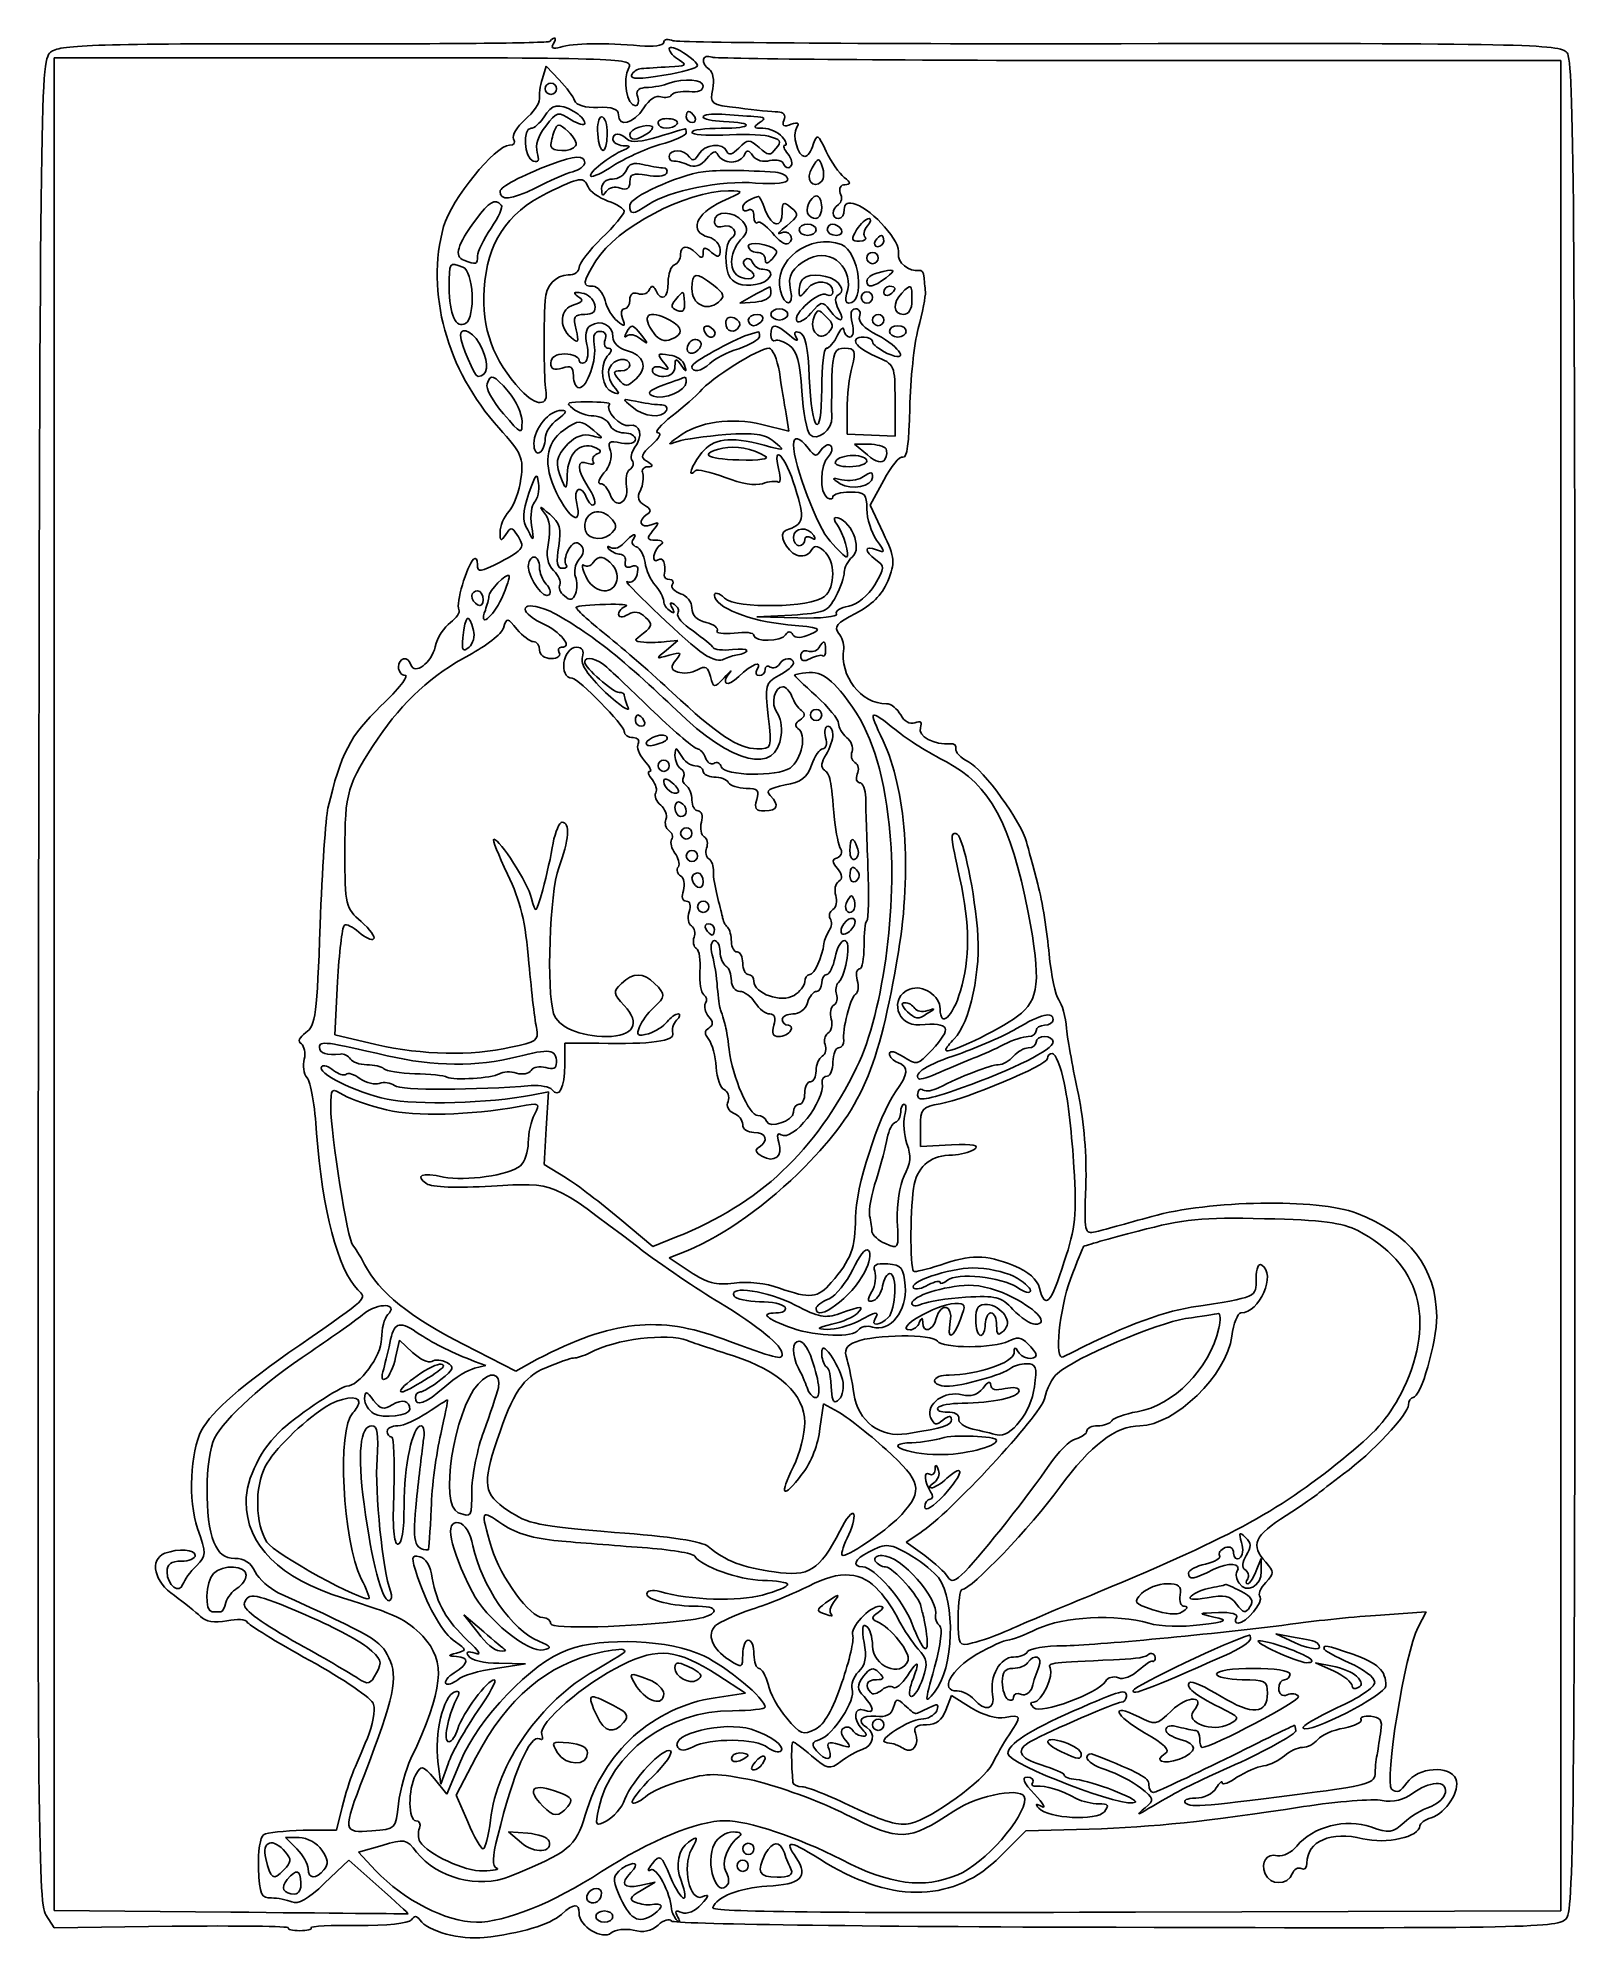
# Model space of a CAD drawing. Header units: millimetres. Extents: x 6.2 to 78.2, y -90.7 to -1.6.
import ezdxf

# ---------------------------------------------------------------- set-up
doc = ezdxf.new("R2010")
doc.units = ezdxf.units.MM
doc.layers.get('0').update_dxf_attribs({"linetype": 'CONTINUOUS'})

msp = doc.modelspace()

# ---------------------------------------------------------------- linework, layer by layer
for p, q in [((6.915, -45.961), (6.915, -2.516)), ((6.915, -2.516), (20.515, -2.516)), ((57.874, -2.648), (77.559, -2.648)), ((77.559, -2.648), (77.559, -46.04)), ((29.987, -2.913), (29.802, -3.495)), ((30.595, -3.548), (29.987, -2.913)), ((39.062, -14.025), (39.724, -13.655)), ((39.803, -13.972), (39.062, -14.025)), ((46.338, -18.603), (46.338, -20.27)), ((41.232, -19.211), (41.364, -20.031)), ((44.089, -20.164), (44.089, -19.026)), ((41.364, -20.031), (40.094, -19.714)), ((45.227, -20.217), (44.089, -20.164)), ((46.338, -20.27), (45.227, -20.217)), ((45.042, -21.143), (44.433, -20.64)), ((44.433, -20.64), (45.095, -20.64)), ((45.174, -23.497), (45.809, -22.333)), ((45.783, -24.794), (45.174, -23.497)), ((39.856, -28.736), (41.496, -28.657)), ((41.787, -28.789), (39.856, -28.736)), ((35.623, -29.9), (36.152, -29.847)), ((36.152, -29.847), (35.623, -30.297)), ((6.915, -89.405), (6.915, -45.961)), ((20.065, -48.342), (20.197, -45.855)), ((77.559, -46.04), (77.559, -89.432)), ((21.997, -48.792), (20.065, -48.342)), ((30.86, -49.744), (30.86, -48.739)), ((30.86, -48.739), (32.448, -48.739)), ((30.093, -51.014), (29.299, -51.173)), ((29.987, -52.734), (30.093, -51.014)), ((29.881, -54.427), (29.987, -52.734)), ((47.529, -53.581), (47.529, -52.655)), ((48.984, -53.501), (47.529, -53.581)), ((30.887, -55.036), (29.881, -54.427)), ((34.988, -58.264), (33.427, -56.967)), ((36.099, -57.814), (34.988, -58.264)), ((35.755, -58.793), (36.628, -58.449)), ((36.734, -59.454), (35.755, -58.793)), ((23.108, -62.656), (22.923, -63.476)), ((23.716, -63.238), (23.108, -62.656)), ((28.558, -64.111), (26.124, -62.867)), ((26.627, -63.661), (27.156, -63.846)), ((27.156, -63.846), (26.627, -63.979)), ((29.564, -63.555), (28.558, -64.111)), ((42.819, -66.81), (42.978, -65.646)), ((42.978, -65.646), (43.666, -66.016)), ((46.867, -72.128), (47.502, -71.705)), ((47.74, -72.763), (46.867, -72.128)), ((63.272, -73.477), (63.51, -72.895)), ((63.51, -72.895), (63.51, -73.504)), ((26.785, -76.388), (26.124, -75.541)), ((26.124, -75.541), (27.05, -76.335)), ((71.235, -75.409), (69.304, -75.541)), ((70.865, -76.123), (71.235, -75.409)), ((65.097, -76.864), (64.198, -76.441)), ((64.198, -76.441), (65.097, -76.599)), ((29.008, -77.843), (27.606, -78.055)), ((27.764, -77.816), (29.008, -77.843)), ((39.327, -79.219), (38.03, -78.372)), ((66.923, -78.187), (66.05, -77.79)), ((66.05, -77.79), (66.843, -77.949)), ((37.898, -79.43), (39.327, -79.219)), ((48.719, -80.012), (48.984, -79.325)), ((48.984, -79.325), (49.91, -79.907)), ((25.039, -83.478), (24.907, -82.42)), ((25.383, -82.526), (25.039, -83.478)), ((25.33, -83.955), (25.965, -82.42)), ((26.68, -82.235), (25.754, -84.008)), ((24.748, -83.24), (25.33, -83.955)), ((20.409, -84.563), (20.144, -85.648)), ((25.754, -84.008), (26.309, -85.251)), ((18.292, -86.521), (17.763, -85.992)), ((17.763, -85.992), (18.398, -85.992)), ((20.144, -85.648), (18.583, -85.648)), ((21.176, -86.68), (22.288, -86.362)), ((28.823, -86.23), (28.214, -85.727)), ((28.214, -85.727), (29.114, -85.78)), ((51.286, -86.865), (52.477, -85.675)), ((52.477, -85.675), (55.44, -85.595)), ((19.589, -88.135), (20.727, -87.05)), ((20.727, -87.05), (22.129, -88.294)), ((21.97, -87.527), (21.176, -86.68)), ((34.379, -88.241), (35.093, -88.082)), ((35.093, -88.082), (34.432, -88.479)), ((6.518, -89.617), (6.915, -90.225)), ((15.197, -89.485), (6.915, -89.405)), ((77.559, -89.432), (57.609, -89.485)), ((6.915, -90.225), (12.445, -90.146))]:
    msp.add_line(p, q)
for points in [[(30.146, -1.749), (30.04, -1.828), (24.88, -1.881), (18.636, -1.855)], [(30.304, -1.881), (30.516, -1.563), (30.384, -1.484), (30.146, -1.749)], [(35.94, -1.722), (35.702, -1.616), (35.49, -1.643), (35.49, -1.802)], [(56.948, -1.855), (45.65, -1.881), (36.205, -1.802), (35.94, -1.722)], [(6.783, -2.225), (6.254, -2.595), (6.254, -3.045), (6.174, -45.802)], [(18.636, -1.855), (9.111, -1.855), (7.233, -1.907), (6.783, -2.225)], [(20.515, -2.516), (33.638, -2.516), (34.114, -2.542), (33.85, -2.992)], [(30.648, -2.013), (30.304, -2.119), (30.199, -2.066), (30.304, -1.881)], [(34.379, -1.96), (32.765, -1.802), (31.23, -1.828), (30.648, -2.013)], [(35.49, -1.802), (35.49, -1.934), (34.988, -2.013), (34.379, -1.96)], [(35.755, -2.093), (35.755, -1.96), (36.046, -2.04), (36.416, -2.278)], [(36.231, -2.622), (35.967, -2.49), (35.755, -2.251), (35.755, -2.093)], [(35.755, -2.939), (36.522, -2.913), (36.602, -2.86), (36.231, -2.622)], [(36.416, -2.278), (36.787, -2.516), (37.078, -2.781), (37.078, -2.886)], [(37.633, -3.072), (37.184, -2.781), (37.289, -2.304), (37.766, -2.49)], [(37.766, -2.49), (38.004, -2.569), (47.053, -2.648), (57.874, -2.648)], [(77.85, -2.278), (77.506, -1.881), (75.892, -1.828), (56.948, -1.855)], [(78.22, -46.013), (78.22, -9.342), (78.168, -2.675), (77.85, -2.278)], [(29.802, -3.495), (29.696, -3.839), (29.643, -4.262), (29.669, -4.447)], [(31.31, -4.527), (31.257, -4.342), (30.939, -3.918), (30.595, -3.548)], [(33.85, -2.992), (33.559, -3.548), (33.77, -4.765), (34.167, -4.765)], [(35.49, -3.336), (34.379, -3.521), (33.929, -3.521), (33.982, -3.336)], [(33.982, -3.336), (34.035, -3.177), (34.247, -3.045), (34.458, -3.019)], [(34.458, -3.019), (34.67, -3.019), (35.252, -2.966), (35.755, -2.939)], [(37.078, -2.886), (37.078, -2.992), (36.363, -3.204), (35.49, -3.336)], [(35.755, -3.707), (36.443, -3.468), (37.342, -3.521), (37.342, -3.839)], [(37.792, -3.971), (37.872, -3.574), (37.792, -3.151), (37.633, -3.072)], [(29.669, -4.447), (29.669, -4.659), (29.378, -5.082), (28.982, -5.426)], [(29.934, -3.971), (29.934, -3.812), (30.066, -3.707), (30.199, -3.707)], [(30.199, -4.236), (30.066, -4.236), (29.934, -4.103), (29.934, -3.971)], [(30.199, -3.707), (30.357, -3.707), (30.463, -3.812), (30.463, -3.971)], [(30.463, -3.971), (30.463, -4.103), (30.357, -4.236), (30.199, -4.236)], [(34.167, -4.765), (34.3, -4.765), (34.353, -4.58), (34.273, -4.368)], [(34.273, -4.368), (34.167, -4.103), (34.273, -3.945), (34.591, -3.918)], [(35.358, -4.342), (35.146, -4.262), (34.802, -4.474), (34.564, -4.871)], [(34.591, -3.918), (35.093, -3.892), (35.49, -3.812), (35.755, -3.707)], [(35.861, -4.262), (35.808, -4.368), (35.57, -4.421), (35.358, -4.342)], [(36.681, -4.103), (36.31, -4.077), (35.94, -4.13), (35.861, -4.262)], [(37.342, -3.839), (37.342, -4.051), (37.104, -4.156), (36.681, -4.103)], [(39.009, -4.871), (37.686, -4.712), (37.633, -4.686), (37.792, -3.971)], [(29.273, -5.823), (29.405, -5.823), (29.696, -5.585), (29.881, -5.294)], [(29.881, -5.294), (30.252, -4.686), (30.543, -4.633), (31.283, -5.03)], [(31.151, -5.426), (30.543, -5.03), (30.49, -5.03), (29.96, -5.717)], [(31.283, -5.03), (31.548, -5.188), (31.786, -5.426), (31.786, -5.585)], [(32.395, -4.844), (31.839, -4.871), (31.389, -4.738), (31.31, -4.527)], [(32.395, -6.088), (32.368, -5.638), (32.448, -5.294), (32.58, -5.294)], [(33.374, -5.188), (33.374, -4.924), (33.083, -4.818), (32.395, -4.844)], [(32.58, -5.294), (32.739, -5.294), (32.844, -5.638), (32.844, -6.088)], [(34.564, -4.871), (34.062, -5.612), (33.374, -5.797), (33.374, -5.188)], [(36.549, -5.294), (36.549, -5.135), (36.602, -5.03), (36.654, -5.03)], [(36.84, -5.559), (36.681, -5.559), (36.549, -5.426), (36.549, -5.294)], [(36.654, -5.03), (36.734, -5.03), (36.866, -5.135), (36.945, -5.294)], [(36.945, -5.294), (37.025, -5.426), (36.972, -5.559), (36.84, -5.559)], [(37.342, -5.294), (37.342, -5.188), (37.739, -5.135), (38.215, -5.162)], [(38.295, -5.506), (37.766, -5.479), (37.342, -5.4), (37.342, -5.294)], [(38.215, -5.162), (38.665, -5.215), (39.353, -5.241), (39.724, -5.268)], [(40.835, -5.056), (40.597, -5.056), (39.777, -4.977), (39.009, -4.871)], [(39.724, -5.268), (40.253, -5.294), (40.306, -5.347), (39.988, -5.559)], [(41.126, -5.453), (41.232, -5.215), (41.126, -5.056), (40.835, -5.056)], [(28.982, -5.426), (28.611, -5.744), (28.373, -6.167), (28.452, -6.326)], [(29.378, -7.358), (28.955, -7.226), (28.849, -5.823), (29.273, -5.823)], [(29.96, -5.717), (29.59, -6.167), (29.458, -6.617), (29.564, -6.961)], [(30.199, -6.643), (30.199, -6.511), (30.278, -6.194), (30.357, -5.956)], [(30.357, -5.956), (30.516, -5.559), (30.569, -5.585), (31.019, -5.982)], [(31.019, -5.982), (31.283, -6.22), (31.442, -6.538), (31.363, -6.643)], [(31.786, -5.585), (31.786, -5.717), (31.495, -5.638), (31.151, -5.426)], [(32.844, -6.088), (32.844, -7.12), (32.474, -7.12), (32.395, -6.088)], [(33.109, -6.352), (33.109, -6.008), (33.453, -6.008), (33.797, -6.352)], [(33.797, -6.352), (33.956, -6.511), (34.458, -6.458), (35.226, -6.22)], [(33.903, -6.114), (33.903, -5.85), (34.723, -5.585), (34.961, -5.744)], [(34.697, -6.088), (34.194, -6.405), (33.903, -6.405), (33.903, -6.114)], [(34.961, -5.744), (35.014, -5.797), (34.908, -5.956), (34.697, -6.088)], [(35.226, -5.585), (35.226, -5.426), (35.464, -5.347), (35.728, -5.373)], [(36.125, -5.612), (35.94, -5.903), (35.226, -5.876), (35.226, -5.585)], [(35.226, -6.22), (35.887, -6.035), (36.443, -5.85), (36.496, -5.85)], [(36.549, -6.035), (36.549, -6.141), (35.993, -6.405), (35.305, -6.591)], [(35.728, -5.373), (36.019, -5.373), (36.178, -5.506), (36.125, -5.612)], [(36.496, -5.85), (36.522, -5.823), (36.549, -5.929), (36.549, -6.035)], [(36.813, -6.008), (36.813, -5.903), (37.422, -5.823), (38.189, -5.823)], [(38.268, -6.141), (37.475, -6.167), (36.813, -6.141), (36.813, -6.008)], [(38.189, -5.823), (39.697, -5.823), (39.803, -5.559), (38.295, -5.506)], [(40.412, -6.194), (40.041, -6.114), (39.089, -6.088), (38.268, -6.141)], [(39.988, -5.559), (39.671, -5.77), (39.697, -5.823), (40.147, -5.823)], [(40.147, -5.823), (40.464, -5.823), (40.861, -6.008), (41.047, -6.22)], [(40.755, -6.776), (41.047, -6.432), (40.967, -6.352), (40.412, -6.194)], [(41.047, -6.22), (41.232, -6.432), (41.285, -6.617), (41.179, -6.617)], [(41.47, -5.638), (41.126, -5.77), (41.02, -5.717), (41.126, -5.453)], [(41.734, -5.77), (41.867, -5.559), (41.787, -5.532), (41.47, -5.638)], [(42.105, -7.146), (41.787, -7.146), (41.496, -6.141), (41.734, -5.77)], [(43.11, -6.908), (42.713, -6.088), (42.687, -6.061), (42.502, -6.591)], [(28.267, -6.617), (27.579, -6.617), (25.542, -9.157), (25.172, -10.427)], [(28.452, -6.326), (28.558, -6.485), (28.479, -6.617), (28.267, -6.617)], [(29.564, -6.961), (29.669, -7.331), (29.617, -7.437), (29.378, -7.358)], [(31.363, -6.643), (31.178, -6.961), (30.199, -6.935), (30.199, -6.643)], [(32.077, -8.072), (31.945, -7.913), (32.924, -7.146), (33.638, -6.829)], [(33.585, -6.643), (33.321, -6.617), (33.109, -6.485), (33.109, -6.352)], [(35.305, -6.591), (34.591, -6.802), (33.638, -7.252), (33.135, -7.57)], [(33.638, -6.829), (33.956, -6.696), (33.956, -6.643), (33.585, -6.643)], [(35.755, -7.146), (35.755, -6.776), (36.469, -6.802), (36.707, -7.173)], [(36.707, -7.173), (36.84, -7.384), (36.972, -7.331), (37.131, -7.04)], [(37.131, -7.04), (37.395, -6.564), (38.295, -6.458), (38.454, -6.908)], [(38.03, -7.067), (37.951, -6.855), (37.792, -6.882), (37.501, -7.252)], [(38.665, -7.411), (38.401, -7.411), (38.11, -7.252), (38.03, -7.067)], [(38.454, -6.908), (38.533, -7.12), (38.718, -7.04), (39.009, -6.749)], [(39.274, -7.067), (39.221, -7.252), (38.93, -7.411), (38.665, -7.411)], [(39.009, -6.749), (39.459, -6.326), (39.512, -6.326), (39.962, -6.723)], [(39.671, -7.12), (39.485, -6.829), (39.38, -6.829), (39.274, -7.067)], [(40.464, -7.331), (40.173, -7.437), (39.829, -7.331), (39.671, -7.12)], [(39.962, -6.723), (40.385, -7.12), (40.491, -7.12), (40.755, -6.776)], [(41.179, -6.617), (41.073, -6.617), (41.126, -6.802), (41.311, -7.014)], [(41.311, -7.014), (41.496, -7.252), (41.549, -7.517), (41.443, -7.622)], [(42.502, -6.591), (42.422, -6.882), (42.237, -7.146), (42.105, -7.146)], [(43.957, -8.125), (43.719, -7.94), (43.348, -7.411), (43.11, -6.908)], [(27.817, -8.787), (27.817, -8.575), (28.823, -8.046), (30.199, -7.517)], [(31.23, -7.861), (30.913, -7.94), (30.119, -8.284), (29.458, -8.628)], [(30.199, -7.517), (31.336, -7.093), (31.786, -7.067), (31.786, -7.437)], [(31.786, -7.437), (31.786, -7.596), (31.522, -7.781), (31.23, -7.861)], [(33.135, -7.57), (32.633, -7.913), (32.157, -8.125), (32.077, -8.072)], [(33.083, -8.205), (33.347, -8.205), (33.665, -8.019), (33.744, -7.781)], [(33.744, -7.781), (33.85, -7.49), (34.088, -7.411), (34.511, -7.517)], [(33.903, -9.422), (33.903, -9.051), (36.125, -8.046), (37.342, -7.861)], [(34.697, -8.019), (34.062, -7.913), (33.903, -7.966), (33.903, -8.337)], [(34.511, -7.517), (34.829, -7.596), (35.252, -7.675), (35.437, -7.675)], [(35.623, -7.94), (35.543, -8.072), (35.12, -8.125), (34.697, -8.019)], [(35.437, -7.675), (35.623, -7.675), (35.702, -7.781), (35.623, -7.94)], [(35.967, -7.358), (35.834, -7.384), (35.755, -7.278), (35.755, -7.146)], [(36.628, -7.543), (36.363, -7.411), (36.072, -7.358), (35.967, -7.358)], [(37.501, -7.252), (37.237, -7.596), (36.945, -7.675), (36.628, -7.543)], [(37.342, -7.861), (37.977, -7.781), (39.406, -7.781), (40.729, -7.887)], [(41.126, -7.517), (41.073, -7.331), (40.782, -7.278), (40.464, -7.331)], [(40.729, -7.887), (41.047, -7.913), (41.311, -8.072), (41.311, -8.231)], [(41.443, -7.622), (41.338, -7.728), (41.179, -7.675), (41.126, -7.517)], [(42.899, -8.31), (42.475, -8.734), (42.105, -8.205), (42.449, -7.675)], [(42.449, -7.675), (42.74, -7.199), (42.766, -7.173), (42.925, -7.622)], [(42.925, -7.622), (43.031, -7.861), (43.004, -8.178), (42.899, -8.31)], [(27.077, -13.364), (27.209, -11.221), (28.108, -9.818), (30.013, -8.866)], [(29.458, -8.628), (28.347, -9.183), (27.817, -9.236), (27.817, -8.787)], [(30.013, -8.866), (31.574, -8.099), (31.76, -8.072), (31.945, -8.575)], [(31.945, -8.575), (32.024, -8.787), (32.448, -9.078), (32.871, -9.236)], [(32.315, -12.041), (33.268, -10.48), (36.549, -8.76), (38.533, -8.76)], [(32.58, -8.654), (32.58, -8.39), (32.792, -8.205), (33.083, -8.205)], [(32.792, -8.787), (32.633, -9.051), (32.58, -8.998), (32.58, -8.654)], [(33.453, -8.628), (33.215, -8.522), (32.924, -8.601), (32.792, -8.787)], [(33.903, -8.337), (33.903, -8.654), (33.77, -8.734), (33.453, -8.628)], [(39.803, -8.39), (38.189, -8.257), (35.755, -8.76), (34.776, -9.395)], [(38.533, -8.76), (39.3, -8.76), (39.274, -8.787), (38.215, -9.263)], [(41.311, -8.231), (41.311, -8.39), (40.755, -8.469), (39.803, -8.39)], [(43.692, -9.395), (43.825, -9.316), (43.878, -9.078), (43.772, -8.866)], [(43.772, -8.866), (43.692, -8.628), (43.798, -8.469), (43.983, -8.469)], [(43.983, -8.469), (44.274, -8.443), (44.274, -8.39), (43.957, -8.125)], [(26.68, -10.11), (27.315, -9.263), (27.579, -9.104), (27.87, -9.422)], [(27.87, -9.422), (27.976, -9.501), (27.738, -10.004), (27.394, -10.506)], [(33.638, -9.713), (33.638, -9.845), (33.162, -10.427), (32.58, -10.983)], [(32.871, -9.236), (33.294, -9.369), (33.638, -9.607), (33.638, -9.713)], [(34.776, -9.395), (34.035, -9.898), (33.903, -9.898), (33.903, -9.422)], [(38.215, -9.263), (36.972, -9.818), (36.654, -10.692), (37.607, -10.93)], [(37.872, -10.189), (37.872, -9.66), (38.771, -9.686), (39.194, -10.189)], [(39.194, -9.554), (39.194, -9.342), (39.459, -9.157), (39.935, -9.025)], [(39.459, -9.66), (39.327, -9.739), (39.194, -9.713), (39.194, -9.554)], [(39.724, -9.951), (39.724, -9.713), (39.618, -9.58), (39.459, -9.66)], [(39.935, -9.025), (39.962, -8.998), (40.12, -9.289), (40.253, -9.66)], [(40.253, -9.66), (40.57, -10.48), (41.047, -10.533), (41.047, -9.766)], [(41.047, -9.766), (41.047, -9.289), (41.099, -9.236), (41.47, -9.554)], [(41.47, -9.554), (41.84, -9.845), (41.814, -9.951), (41.258, -10.401)], [(42.29, -9.898), (42.078, -9.686), (42.369, -8.998), (42.66, -8.998)], [(42.899, -9.527), (42.899, -10.03), (42.608, -10.215), (42.29, -9.898)], [(42.66, -8.998), (42.793, -8.998), (42.899, -9.236), (42.899, -9.527)], [(43.692, -10.057), (43.348, -10.057), (43.348, -9.607), (43.692, -9.395)], [(43.957, -9.633), (43.957, -9.871), (43.851, -10.057), (43.692, -10.057)], [(44.513, -9.395), (44.116, -9.263), (43.957, -9.342), (43.957, -9.633)], [(46.497, -11.697), (46.629, -11.168), (45.306, -9.66), (44.513, -9.395)], [(25.172, -10.427), (24.325, -13.523), (25.304, -17.147), (27.764, -19.873)], [(26.124, -12.015), (25.648, -11.829), (25.807, -11.3), (26.68, -10.11)], [(27.394, -10.506), (27.05, -11.036), (26.759, -11.618), (26.759, -11.803)], [(38.242, -10.427), (38.03, -10.506), (37.872, -10.401), (37.872, -10.189)], [(38.665, -10.983), (39.062, -10.745), (38.692, -10.268), (38.242, -10.427)], [(39.194, -10.189), (39.459, -10.533), (39.459, -10.692), (39.089, -11.062)], [(39.882, -10.242), (39.803, -10.321), (39.724, -10.215), (39.724, -9.951)], [(40.57, -10.718), (40.279, -10.374), (39.988, -10.162), (39.882, -10.242)], [(41.258, -10.401), (40.914, -10.665), (40.782, -10.824), (40.967, -10.745)], [(40.967, -10.745), (41.338, -10.533), (41.682, -11.009), (41.338, -11.221)], [(41.84, -10.586), (41.84, -10.427), (42.025, -10.321), (42.237, -10.321)], [(42.237, -10.85), (42.025, -10.85), (41.84, -10.718), (41.84, -10.586)], [(42.237, -10.321), (42.449, -10.321), (42.634, -10.427), (42.634, -10.586)], [(42.634, -10.586), (42.634, -10.718), (42.449, -10.85), (42.237, -10.85)], [(43.163, -10.586), (43.163, -10.427), (43.269, -10.321), (43.401, -10.321)], [(43.587, -10.85), (43.348, -10.85), (43.163, -10.718), (43.163, -10.586)], [(43.401, -10.321), (43.56, -10.321), (43.745, -10.427), (43.825, -10.586)], [(43.825, -10.586), (43.904, -10.718), (43.798, -10.85), (43.587, -10.85)], [(44.671, -11.115), (44.274, -11.115), (44.274, -11.036), (44.539, -10.586)], [(44.539, -10.586), (44.724, -10.295), (44.989, -10.057), (45.121, -10.057)], [(45.042, -10.401), (44.883, -10.612), (44.83, -10.85), (44.936, -10.93)], [(45.121, -10.057), (45.227, -10.057), (45.2, -10.215), (45.042, -10.401)], [(32.58, -10.983), (31.998, -11.538), (31.522, -12.173), (31.522, -12.358)], [(37.025, -11.697), (36.602, -11.274), (36.284, -11.3), (36.284, -11.75)], [(37.739, -11.644), (37.422, -11.38), (37.342, -11.38), (37.342, -11.671)], [(37.607, -10.93), (37.898, -11.009), (38.136, -11.274), (38.136, -11.512)], [(38.136, -11.512), (38.136, -11.882), (38.057, -11.909), (37.739, -11.644)], [(38.612, -12.835), (38.321, -12.438), (38.348, -11.168), (38.665, -10.983)], [(39.089, -11.062), (38.533, -11.697), (38.533, -12.597), (39.089, -12.808)], [(39.459, -11.353), (39.459, -11.115), (40.438, -11.247), (40.755, -11.538)], [(39.856, -11.644), (39.644, -11.644), (39.459, -11.512), (39.459, -11.353)], [(41.338, -11.221), (41.205, -11.327), (40.861, -11.088), (40.57, -10.718)], [(40.755, -11.538), (40.835, -11.618), (40.729, -11.803), (40.57, -11.962)], [(40.967, -13.443), (40.597, -12.041), (42.343, -10.718), (43.825, -11.274)], [(43.825, -11.274), (44.671, -11.618), (44.962, -14.025), (44.169, -14.025)], [(44.936, -10.93), (45.015, -11.036), (44.909, -11.115), (44.671, -11.115)], [(45.518, -11.38), (45.386, -11.38), (45.333, -11.247), (45.412, -11.115)], [(45.412, -11.115), (45.492, -10.956), (45.624, -10.85), (45.703, -10.85)], [(45.809, -11.115), (45.809, -11.247), (45.677, -11.38), (45.518, -11.38)], [(45.703, -10.85), (45.756, -10.85), (45.809, -10.956), (45.809, -11.115)], [(25.436, -13.285), (25.436, -12.094), (25.436, -12.094), (26.071, -12.332)], [(26.071, -12.332), (26.574, -12.517), (26.68, -14.687), (26.203, -14.978)], [(26.759, -11.803), (26.759, -12.226), (26.706, -12.226), (26.124, -12.015)], [(31.522, -12.358), (31.522, -12.544), (31.31, -12.702), (31.019, -12.702)], [(32.183, -13.232), (31.654, -13.232), (31.68, -13.073), (32.315, -12.041)], [(35.993, -12.226), (35.834, -12.279), (35.702, -12.65), (35.702, -13.046)], [(36.284, -11.75), (36.284, -11.962), (36.152, -12.173), (35.993, -12.226)], [(37.342, -11.671), (37.342, -11.935), (37.263, -11.935), (37.025, -11.697)], [(39.089, -12.808), (39.671, -13.02), (39.962, -12.729), (39.459, -12.438)], [(39.459, -12.438), (39.247, -12.306), (39.168, -12.094), (39.3, -11.988)], [(39.3, -11.988), (39.433, -11.882), (39.591, -11.935), (39.644, -12.094)], [(39.644, -12.094), (39.724, -12.279), (39.935, -12.438), (40.147, -12.438)], [(40.253, -11.962), (40.253, -11.776), (40.068, -11.644), (39.856, -11.644)], [(40.147, -12.438), (40.703, -12.438), (40.597, -12.914), (40.015, -13.099)], [(40.57, -11.962), (40.332, -12.2), (40.253, -12.2), (40.253, -11.962)], [(42.317, -11.935), (41.496, -12.358), (41.285, -12.729), (41.443, -13.417)], [(44.063, -13.602), (44.486, -12.464), (43.348, -11.38), (42.317, -11.935)], [(45.015, -11.909), (45.015, -11.75), (45.148, -11.644), (45.28, -11.644)], [(45.28, -12.173), (45.148, -12.173), (45.015, -12.041), (45.015, -11.909)], [(45.28, -11.644), (45.439, -11.644), (45.544, -11.75), (45.544, -11.909)], [(45.544, -11.909), (45.544, -12.041), (45.439, -12.173), (45.28, -12.173)], [(47.476, -12.491), (47, -12.57), (46.418, -12.094), (46.497, -11.697)], [(26.203, -14.978), (25.754, -15.242), (25.436, -14.555), (25.436, -13.285)], [(28.796, -18.1), (27.5, -16.724), (26.944, -15.19), (27.077, -13.364)], [(31.019, -12.702), (30.437, -12.702), (29.96, -13.205), (29.934, -13.893)], [(32.739, -13.893), (32.633, -13.523), (32.395, -13.232), (32.183, -13.232)], [(35.12, -13.417), (34.988, -13.179), (34.935, -13.179), (34.802, -13.417)], [(35.702, -13.046), (35.702, -13.787), (35.384, -13.999), (35.12, -13.417)], [(36.813, -13.337), (36.813, -12.57), (36.998, -12.544), (37.819, -13.179)], [(38.057, -13.972), (37.501, -14.449), (36.813, -14.078), (36.813, -13.337)], [(37.819, -13.179), (38.348, -13.602), (38.374, -13.708), (38.057, -13.972)], [(40.015, -13.099), (39.406, -13.285), (38.85, -13.179), (38.612, -12.835)], [(39.724, -13.655), (40.094, -13.443), (40.412, -13.285), (40.464, -13.258)], [(40.464, -13.258), (40.491, -13.232), (40.517, -13.39), (40.517, -13.576)], [(41.84, -13.47), (41.84, -13.232), (41.92, -12.967), (42.025, -12.888)], [(42.211, -13.364), (41.92, -13.761), (41.84, -13.787), (41.84, -13.47)], [(42.025, -12.888), (42.317, -12.57), (43.348, -12.702), (43.666, -13.073)], [(43.428, -13.496), (43.428, -12.967), (42.581, -12.861), (42.211, -13.364)], [(43.666, -13.073), (43.878, -13.337), (43.904, -13.496), (43.692, -13.628)], [(45.015, -12.993), (45.015, -12.861), (45.227, -12.676), (45.492, -12.623)], [(45.915, -12.835), (45.333, -13.285), (45.015, -13.337), (45.015, -12.993)], [(45.492, -12.623), (46.338, -12.385), (46.444, -12.438), (45.915, -12.835)], [(45.809, -13.523), (45.809, -13.364), (45.941, -13.232), (46.074, -13.232)], [(46.074, -13.232), (46.232, -13.232), (46.338, -13.285), (46.338, -13.337)], [(46.338, -13.337), (46.338, -13.417), (46.232, -13.549), (46.074, -13.628)], [(46.656, -13.549), (47.105, -13.099), (47.132, -13.126), (47.132, -13.893)], [(47.688, -12.755), (47.688, -12.597), (47.582, -12.464), (47.476, -12.491)], [(47.767, -13.496), (47.74, -13.285), (47.714, -12.941), (47.688, -12.755)], [(29.934, -13.893), (29.855, -15.295), (29.881, -17.65), (29.96, -18.1)], [(31.151, -15.639), (30.543, -15.137), (30.622, -14.263), (31.283, -14.105)], [(31.283, -14.105), (31.707, -13.972), (31.76, -13.893), (31.469, -13.708)], [(31.469, -13.708), (31.23, -13.523), (31.257, -13.496), (31.654, -13.549)], [(31.654, -13.549), (31.945, -13.602), (32.209, -13.84), (32.262, -14.105)], [(32.262, -14.105), (32.315, -14.422), (32.183, -14.555), (31.786, -14.555)], [(33.321, -14.872), (33.083, -14.687), (32.818, -14.237), (32.739, -13.893)], [(33.903, -13.867), (33.903, -14.105), (33.797, -14.29), (33.638, -14.29)], [(34.273, -13.576), (34.062, -13.496), (33.903, -13.602), (33.903, -13.867)], [(34.802, -13.417), (34.723, -13.602), (34.485, -13.655), (34.273, -13.576)], [(36.125, -14.369), (35.834, -14.263), (35.808, -14.131), (36.046, -13.867)], [(36.046, -13.867), (36.443, -13.39), (36.416, -13.39), (36.469, -13.999)], [(36.469, -13.999), (36.496, -14.369), (36.39, -14.475), (36.125, -14.369)], [(40.517, -13.576), (40.517, -13.761), (40.2, -13.946), (39.803, -13.972)], [(41.443, -13.417), (41.629, -14.184), (41.152, -14.211), (40.967, -13.443)], [(41.734, -14.872), (41.523, -14.528), (42.793, -13.417), (43.137, -13.628)], [(43.269, -14.343), (42.925, -13.92), (42.872, -13.92), (42.396, -14.502)], [(43.137, -13.628), (43.295, -13.708), (43.428, -13.655), (43.428, -13.496)], [(43.692, -13.628), (43.507, -13.734), (43.507, -13.946), (43.692, -14.316)], [(44.169, -14.025), (44.01, -14.025), (43.983, -13.84), (44.063, -13.602)], [(44.751, -13.761), (44.751, -13.602), (44.883, -13.496), (45.015, -13.496)], [(45.015, -14.025), (44.883, -14.025), (44.751, -13.893), (44.751, -13.761)], [(45.015, -13.496), (45.174, -13.496), (45.28, -13.602), (45.28, -13.761)], [(45.28, -13.761), (45.28, -13.893), (45.174, -14.025), (45.015, -14.025)], [(46.074, -13.628), (45.941, -13.708), (45.809, -13.655), (45.809, -13.523)], [(46.735, -14.555), (46.259, -14.555), (46.206, -13.999), (46.656, -13.549)], [(47.132, -13.893), (47.132, -14.316), (46.973, -14.555), (46.735, -14.555)], [(47.423, -15.216), (47.635, -14.475), (47.767, -13.708), (47.767, -13.496)], [(31.786, -14.555), (31.283, -14.555), (31.23, -14.66), (31.389, -15.269)], [(31.892, -15.957), (31.786, -15.533), (31.839, -15.216), (32.051, -15.084)], [(32.051, -15.084), (32.553, -14.766), (33.109, -15.057), (33.109, -15.613)], [(33.559, -14.74), (33.718, -15.137), (33.665, -15.163), (33.321, -14.872)], [(33.638, -14.29), (33.506, -14.29), (33.479, -14.502), (33.559, -14.74)], [(33.744, -15.401), (33.982, -14.978), (34.035, -15.004), (34.458, -15.533)], [(35.04, -15.454), (34.405, -14.581), (34.749, -14.29), (35.781, -14.819)], [(35.781, -14.819), (36.416, -15.163), (36.416, -15.507), (35.834, -15.719)], [(37.395, -15.322), (37.316, -15.163), (37.422, -15.057), (37.607, -15.11)], [(37.607, -15.11), (37.766, -15.19), (37.898, -15.322), (37.898, -15.428)], [(38.401, -14.951), (38.401, -14.713), (38.559, -14.634), (38.798, -14.713)], [(39.036, -15.11), (38.824, -15.481), (38.401, -15.375), (38.401, -14.951)], [(38.798, -14.713), (39.009, -14.819), (39.115, -14.978), (39.036, -15.11)], [(39.459, -14.819), (39.459, -14.66), (39.644, -14.555), (39.882, -14.555)], [(39.697, -15.084), (39.565, -15.084), (39.459, -14.951), (39.459, -14.819)], [(40.12, -14.819), (40.041, -14.951), (39.856, -15.084), (39.697, -15.084)], [(39.882, -14.555), (40.094, -14.555), (40.2, -14.66), (40.12, -14.819)], [(40.517, -14.555), (40.517, -14.396), (40.703, -14.29), (40.914, -14.29)], [(40.914, -14.819), (40.703, -14.819), (40.517, -14.687), (40.517, -14.555)], [(40.517, -15.507), (40.517, -14.951), (40.755, -14.978), (41.39, -15.533)], [(40.914, -14.29), (41.126, -14.29), (41.311, -14.396), (41.311, -14.555)], [(41.311, -14.555), (41.311, -14.687), (41.126, -14.819), (40.914, -14.819)], [(42.396, -14.502), (42.105, -14.819), (41.814, -14.978), (41.734, -14.872)], [(42.634, -15.454), (42.475, -15.295), (42.422, -14.951), (42.528, -14.713)], [(42.528, -14.713), (42.687, -14.29), (42.74, -14.29), (43.11, -14.66)], [(43.11, -14.66), (43.454, -14.978), (43.481, -15.137), (43.216, -15.401)], [(43.692, -14.316), (44.036, -14.951), (43.745, -14.978), (43.269, -14.343)], [(44.222, -15.613), (44.38, -15.613), (44.433, -15.322), (44.327, -14.951)], [(44.327, -14.951), (44.222, -14.528), (44.274, -14.29), (44.486, -14.29)], [(44.486, -14.29), (44.671, -14.29), (44.751, -14.449), (44.671, -14.66)], [(44.671, -14.66), (44.592, -14.872), (44.883, -15.216), (45.492, -15.507)], [(45.28, -14.819), (45.28, -14.66), (45.412, -14.555), (45.544, -14.555)], [(45.544, -15.084), (45.412, -15.084), (45.28, -14.951), (45.28, -14.819)], [(45.544, -14.555), (45.703, -14.555), (45.809, -14.66), (45.809, -14.819)], [(45.809, -14.819), (45.809, -14.951), (45.703, -15.084), (45.544, -15.084)], [(46.074, -15.348), (46.074, -15.19), (46.259, -15.084), (46.47, -15.084)], [(46.47, -15.084), (46.682, -15.084), (46.867, -15.19), (46.867, -15.348)], [(25.965, -15.533), (25.965, -15.031), (26.68, -15.454), (26.971, -16.142)], [(26.785, -17.465), (26.627, -17.465), (25.965, -15.957), (25.965, -15.533)], [(31.389, -15.269), (31.522, -15.877), (31.495, -15.93), (31.151, -15.639)], [(32.236, -15.957), (32.368, -16.645), (31.918, -17.994), (31.522, -17.994)], [(31.786, -16.803), (31.945, -16.724), (31.971, -16.327), (31.892, -15.957)], [(32.5, -15.348), (32.262, -15.348), (32.157, -15.533), (32.236, -15.957)], [(32.739, -15.745), (32.844, -15.507), (32.739, -15.348), (32.5, -15.348)], [(32.897, -16.142), (32.739, -16.142), (32.659, -15.957), (32.739, -15.745)], [(33.109, -15.613), (33.109, -15.877), (33.374, -16.142), (33.744, -16.248)], [(33.77, -15.56), (33.638, -15.666), (33.638, -15.586), (33.744, -15.401)], [(34.405, -15.692), (34.167, -15.507), (33.876, -15.454), (33.77, -15.56)], [(34.458, -15.533), (34.776, -15.957), (34.776, -15.983), (34.405, -15.692)], [(35.834, -15.719), (35.543, -15.851), (35.252, -15.745), (35.04, -15.454)], [(37.104, -16.221), (36.76, -16.565), (36.416, -16.301), (36.681, -15.904)], [(36.681, -15.904), (36.76, -15.745), (36.972, -15.692), (37.131, -15.772)], [(36.813, -16.989), (36.813, -16.803), (38.665, -15.772), (39.459, -15.507)], [(37.131, -15.772), (37.289, -15.877), (37.289, -16.036), (37.104, -16.221)], [(37.898, -15.428), (37.872, -15.745), (37.501, -15.666), (37.395, -15.322)], [(39.988, -15.586), (39.988, -15.719), (39.538, -15.983), (39.009, -16.168)], [(39.459, -15.507), (39.671, -15.454), (39.882, -15.375), (39.935, -15.375)], [(39.935, -15.375), (39.962, -15.348), (39.988, -15.454), (39.988, -15.586)], [(40.729, -15.772), (40.597, -15.851), (40.517, -15.719), (40.517, -15.507)], [(41.39, -16.01), (41.126, -15.825), (40.835, -15.719), (40.729, -15.772)], [(41.39, -15.533), (41.708, -15.798), (41.84, -15.851), (41.708, -15.639)], [(41.973, -18.153), (41.893, -16.803), (41.734, -16.248), (41.39, -16.01)], [(41.708, -15.639), (41.576, -15.401), (41.629, -15.322), (41.867, -15.401)], [(41.867, -15.401), (42.131, -15.481), (42.264, -16.116), (42.317, -17.491)], [(43.216, -15.401), (43.004, -15.613), (42.819, -15.639), (42.634, -15.454)], [(43.11, -16.142), (43.243, -16.142), (43.481, -15.877), (43.639, -15.533)], [(43.639, -15.533), (43.798, -15.216), (43.93, -15.11), (43.93, -15.269)], [(43.93, -15.269), (43.957, -15.454), (44.089, -15.613), (44.222, -15.613)], [(44.883, -15.613), (44.169, -15.613), (44.46, -16.116), (45.412, -16.512)], [(45.28, -15.825), (45.28, -15.719), (45.095, -15.613), (44.883, -15.613)], [(45.968, -16.38), (45.597, -16.195), (45.28, -15.957), (45.28, -15.825)], [(45.492, -15.507), (46.629, -16.116), (47.053, -16.856), (45.968, -16.38)], [(46.47, -15.613), (46.259, -15.613), (46.074, -15.481), (46.074, -15.348)], [(46.867, -15.348), (46.867, -15.481), (46.682, -15.613), (46.47, -15.613)], [(47.026, -18.947), (47.053, -17.624), (47.238, -15.93), (47.423, -15.216)], [(26.971, -16.142), (27.315, -16.883), (27.235, -17.465), (26.785, -17.465)], [(30.199, -16.83), (30.199, -16.565), (30.437, -16.407), (30.86, -16.407)], [(30.728, -17.068), (30.357, -17.2), (30.199, -17.121), (30.199, -16.83)], [(30.86, -16.407), (31.23, -16.407), (31.522, -16.539), (31.522, -16.698)], [(31.522, -16.698), (31.522, -16.83), (31.654, -16.883), (31.786, -16.803)], [(33.109, -18.206), (32.606, -18.047), (32.448, -17.015), (32.844, -16.512)], [(32.844, -16.512), (33.083, -16.274), (33.083, -16.142), (32.897, -16.142)], [(33.903, -16.936), (33.903, -16.512), (33.109, -16.618), (32.95, -17.068)], [(33.744, -16.248), (34.564, -16.46), (34.776, -17.042), (34.194, -17.571)], [(35.464, -16.777), (35.173, -16.407), (35.199, -16.354), (35.755, -16.46)], [(35.384, -17.042), (35.781, -17.2), (35.781, -17.147), (35.464, -16.777)], [(35.755, -16.46), (36.099, -16.486), (36.416, -16.724), (36.469, -16.936)], [(36.31, -16.936), (36.072, -16.592), (36.019, -16.592), (36.019, -16.989)], [(37.66, -16.856), (37.263, -17.227), (36.813, -17.306), (36.813, -16.989)], [(37.184, -18.179), (37.713, -17.544), (39.935, -16.142), (40.438, -16.142)], [(39.009, -16.168), (38.454, -16.327), (37.845, -16.645), (37.66, -16.856)], [(40.438, -16.142), (40.597, -16.142), (40.808, -16.645), (40.914, -17.253)], [(42.899, -18.047), (42.899, -16.989), (43.004, -16.142), (43.11, -16.142)], [(43.983, -16.142), (43.507, -16.142), (43.428, -16.327), (43.375, -17.518)], [(44.327, -16.989), (44.513, -16.248), (44.46, -16.142), (43.983, -16.142)], [(45.412, -16.512), (46.338, -16.909), (46.338, -16.909), (46.338, -18.603)], [(27.976, -19.211), (27.473, -18.629), (27.129, -17.994), (27.209, -17.809)], [(27.209, -17.809), (27.394, -17.333), (27.5, -17.359), (28.214, -18.179)], [(31.257, -17.438), (31.257, -17.015), (31.151, -16.936), (30.728, -17.068)], [(31.522, -17.994), (31.389, -17.994), (31.257, -17.756), (31.257, -17.438)], [(32.95, -17.068), (32.844, -17.28), (32.95, -17.677), (33.135, -17.915)], [(33.374, -17.597), (33.109, -17.28), (33.109, -17.2), (33.479, -17.2)], [(34.194, -17.571), (33.77, -17.968), (33.691, -17.968), (33.374, -17.597)], [(33.479, -17.2), (33.718, -17.2), (33.903, -17.068), (33.903, -16.936)], [(34.961, -17.174), (34.961, -17.015), (35.146, -16.962), (35.384, -17.042)], [(35.49, -17.465), (35.199, -17.465), (34.961, -17.333), (34.961, -17.174)], [(36.549, -17.73), (36.549, -18.126), (35.49, -18.576), (35.014, -18.391)], [(36.019, -16.989), (36.019, -17.28), (35.808, -17.465), (35.49, -17.465)], [(35.49, -17.862), (35.993, -17.677), (36.443, -17.518), (36.496, -17.491)], [(36.469, -16.936), (36.575, -17.28), (36.549, -17.28), (36.31, -16.936)], [(36.496, -17.491), (36.522, -17.491), (36.549, -17.571), (36.549, -17.73)], [(40.914, -17.253), (40.994, -17.888), (41.152, -18.761), (41.232, -19.211)], [(42.317, -17.491), (42.422, -20.111), (42.899, -20.561), (42.899, -18.047)], [(43.375, -17.518), (43.375, -18.285), (43.348, -19.105), (43.375, -19.37)], [(44.089, -19.026), (44.089, -18.391), (44.195, -17.465), (44.327, -16.989)], [(28.214, -18.179), (28.558, -18.603), (28.849, -19.211), (28.849, -19.582)], [(29.96, -18.1), (30.119, -18.867), (29.511, -18.894), (28.796, -18.1)], [(31.23, -18.973), (30.86, -18.682), (30.966, -18.656), (31.918, -18.656)], [(31.918, -18.656), (32.553, -18.656), (33.03, -18.708), (32.95, -18.761)], [(33.135, -17.915), (33.453, -18.285), (33.453, -18.338), (33.109, -18.206)], [(34.009, -18.894), (33.532, -18.497), (33.532, -18.497), (34.167, -18.629)], [(34.167, -18.629), (34.538, -18.708), (35.04, -18.788), (35.305, -18.788)], [(35.014, -18.391), (34.67, -18.259), (34.776, -18.126), (35.49, -17.862)], [(35.887, -19.317), (36.443, -18.867), (37.025, -18.365), (37.184, -18.179)], [(42.343, -20.19), (42.211, -20.058), (42.025, -19.132), (41.973, -18.153)], [(28.849, -19.582), (28.849, -20.217), (28.823, -20.19), (27.976, -19.211)], [(29.405, -20.613), (29.405, -19.899), (30.119, -19.052), (30.701, -19.052)], [(30.516, -19.476), (30.199, -19.687), (29.934, -20.111), (29.934, -20.375)], [(30.701, -19.052), (30.992, -19.052), (30.939, -19.158), (30.516, -19.476)], [(30.807, -19.978), (31.522, -19.476), (31.574, -19.476), (32.209, -20.005)], [(32.209, -19.317), (31.918, -19.317), (31.469, -19.158), (31.23, -18.973)], [(32.95, -19.714), (32.844, -19.502), (32.527, -19.317), (32.209, -19.317)], [(32.95, -18.761), (32.686, -19.026), (33.479, -19.873), (33.876, -19.767)], [(35.623, -19.052), (35.384, -19.449), (34.591, -19.37), (34.009, -18.894)], [(35.226, -20.111), (35.04, -20.111), (35.332, -19.74), (35.887, -19.317)], [(35.305, -18.788), (35.57, -18.788), (35.702, -18.894), (35.623, -19.052)], [(40.094, -19.714), (38.692, -19.37), (37.104, -19.582), (36.178, -20.296)], [(43.375, -19.37), (43.428, -19.952), (42.687, -20.534), (42.343, -20.19)], [(46.709, -21.248), (46.894, -21.328), (47, -20.561), (47.026, -18.947)], [(27.764, -19.873), (28.849, -21.09), (28.929, -21.275), (28.796, -22.254)], [(29.934, -20.375), (29.934, -20.64), (29.828, -20.957), (29.669, -21.037)], [(30.463, -22.915), (29.828, -21.592), (29.934, -20.587), (30.807, -19.978)], [(32.13, -20.243), (31.733, -20.137), (31.363, -20.27), (31.019, -20.613)], [(32.209, -20.005), (32.712, -20.402), (32.686, -20.402), (32.13, -20.243)], [(33.638, -20.111), (33.347, -20.111), (33.03, -19.926), (32.95, -19.714)], [(33.506, -20.587), (33.903, -20.64), (34.167, -20.587), (34.167, -20.402)], [(34.167, -20.402), (34.167, -20.243), (33.929, -20.111), (33.638, -20.111)], [(33.876, -19.767), (34.405, -19.635), (34.538, -20.296), (34.114, -20.825)], [(34.935, -20.666), (35.279, -20.349), (35.411, -20.111), (35.226, -20.111)], [(36.178, -20.296), (35.649, -20.666), (35.649, -20.693), (36.152, -20.508)], [(36.152, -20.508), (36.443, -20.402), (37.448, -20.27), (38.401, -20.19)], [(40.517, -20.772), (38.745, -20.27), (37.951, -20.322), (37.369, -20.931)], [(38.401, -20.19), (39.75, -20.084), (40.226, -20.164), (40.65, -20.508)], [(41.576, -20.666), (41.576, -20.243), (41.867, -20.296), (42.264, -20.825)], [(29.669, -21.037), (29.511, -21.116), (29.405, -20.931), (29.405, -20.613)], [(31.019, -20.613), (30.41, -21.222), (30.384, -21.54), (30.728, -22.36)], [(30.966, -22.069), (30.992, -21.09), (31.574, -20.508), (32.236, -20.772)], [(32.368, -21.09), (32.209, -21.169), (32.104, -21.328), (32.183, -21.46)], [(32.236, -20.772), (32.553, -20.905), (32.606, -21.01), (32.368, -21.09)], [(32.686, -21.989), (32.977, -21.672), (33.083, -21.275), (33.003, -20.957)], [(33.003, -20.957), (32.844, -20.534), (32.924, -20.455), (33.506, -20.587)], [(34.114, -20.825), (33.982, -21.01), (33.929, -21.275), (34.009, -21.407)], [(34.697, -21.434), (34.379, -21.248), (34.432, -21.116), (34.935, -20.666)], [(37.369, -20.931), (36.893, -21.434), (36.522, -22.333), (36.972, -21.883)], [(39.009, -21.381), (37.422, -21.328), (37.131, -21.09), (38.268, -20.825)], [(38.268, -20.825), (38.85, -20.693), (39.644, -20.852), (40.253, -21.196)], [(40.253, -21.196), (40.491, -21.328), (40.015, -21.407), (39.009, -21.381)], [(40.65, -20.508), (41.179, -20.931), (41.152, -20.931), (40.517, -20.772)], [(40.888, -21.857), (40.57, -20.508), (41.205, -21.196), (41.655, -22.677)], [(43.295, -25.191), (42.713, -24.582), (41.576, -21.592), (41.576, -20.666)], [(42.264, -20.825), (42.581, -21.248), (42.66, -21.248), (42.872, -20.905)], [(42.872, -20.905), (43.031, -20.693), (43.216, -20.613), (43.322, -20.719)], [(43.216, -21.222), (42.819, -21.619), (42.793, -22.915), (43.163, -23.153)], [(43.322, -20.719), (43.428, -20.825), (43.375, -21.063), (43.216, -21.222)], [(43.56, -21.434), (43.639, -21.275), (44.01, -21.169), (44.38, -21.169)], [(44.38, -21.169), (44.724, -21.169), (45.015, -21.275), (45.015, -21.434)], [(45.862, -21.354), (45.73, -21.566), (45.465, -21.487), (45.042, -21.143)], [(45.095, -20.64), (45.465, -20.64), (45.835, -20.746), (45.915, -20.852)], [(45.809, -22.333), (46.153, -21.672), (46.55, -21.196), (46.709, -21.248)], [(45.915, -20.852), (45.968, -20.957), (45.968, -21.196), (45.862, -21.354)], [(28.796, -22.254), (28.717, -22.836), (28.479, -23.524), (28.241, -23.788)], [(29.167, -22.942), (29.484, -22.016), (29.564, -21.936), (29.617, -22.466)], [(30.728, -22.36), (30.913, -22.81), (30.966, -22.757), (30.966, -22.069)], [(31.945, -21.54), (31.389, -21.328), (31.416, -21.804), (31.945, -22.651)], [(32.183, -21.46), (32.289, -21.592), (32.157, -21.619), (31.945, -21.54)], [(32.527, -22.492), (32.368, -22.492), (32.448, -22.254), (32.686, -21.989)], [(33.903, -21.831), (33.744, -21.91), (33.691, -22.28), (33.744, -22.624)], [(34.009, -21.407), (34.114, -21.54), (34.062, -21.725), (33.903, -21.831)], [(34.405, -22.81), (34.511, -22.571), (34.564, -22.201), (34.511, -22.016)], [(34.511, -22.016), (34.432, -21.857), (34.538, -21.698), (34.749, -21.698)], [(34.749, -21.698), (35.014, -21.698), (35.014, -21.619), (34.697, -21.434)], [(36.972, -21.883), (37.051, -21.804), (37.686, -21.936), (38.374, -22.201)], [(38.374, -22.201), (39.115, -22.492), (39.803, -22.598), (40.12, -22.492)], [(40.861, -22.413), (40.967, -22.492), (40.994, -22.227), (40.888, -21.857)], [(43.772, -22.492), (43.348, -22.227), (43.348, -22.201), (43.851, -22.307)], [(44.195, -21.698), (43.745, -21.698), (43.454, -21.592), (43.56, -21.434)], [(45.28, -22.201), (45.28, -22.624), (44.274, -22.81), (43.772, -22.492)], [(43.851, -22.307), (44.169, -22.386), (44.592, -22.333), (44.777, -22.201)], [(45.015, -21.434), (45.015, -21.566), (44.645, -21.698), (44.195, -21.698)], [(44.777, -22.201), (45.253, -21.91), (45.28, -21.91), (45.28, -22.201)], [(29.114, -24.662), (28.849, -24.212), (28.876, -23.841), (29.167, -22.942)], [(29.617, -22.466), (29.669, -22.81), (29.59, -23.206), (29.431, -23.365)], [(31.416, -23.418), (31.68, -24.503), (31.098, -24.185), (30.463, -22.915)], [(31.892, -23.18), (31.627, -22.492), (31.23, -22.677), (31.416, -23.418)], [(31.945, -22.651), (32.183, -22.995), (32.315, -23.365), (32.236, -23.471)], [(32.977, -22.995), (32.871, -22.73), (32.686, -22.492), (32.527, -22.492)], [(33.744, -22.624), (33.876, -23.392), (33.215, -23.736), (32.977, -22.995)], [(34.591, -23.497), (34.3, -23.339), (34.22, -23.127), (34.405, -22.81)], [(40.12, -22.492), (40.412, -22.386), (40.755, -22.36), (40.861, -22.413)], [(41.655, -22.677), (42.131, -24.185), (42.078, -24.371), (41.205, -24.688)], [(43.163, -23.153), (43.322, -23.233), (43.428, -23.233), (43.428, -23.101)], [(43.428, -23.101), (43.428, -22.995), (43.798, -22.889), (44.222, -22.889)], [(44.222, -22.889), (44.936, -22.889), (45.015, -22.968), (45.015, -23.683)], [(28.241, -23.788), (28.003, -24.053), (27.817, -24.476), (27.817, -24.767)], [(29.431, -23.365), (29.299, -23.497), (29.22, -24), (29.299, -24.45)], [(29.908, -23.868), (29.617, -23.497), (29.669, -23.524), (30.146, -23.921)], [(30.093, -25.244), (30.199, -24.662), (30.146, -24.185), (29.908, -23.868)], [(30.146, -23.921), (30.622, -24.344), (30.701, -24.582), (30.569, -25.429)], [(31.786, -24.529), (31.786, -23.762), (32.58, -23.55), (33.083, -24.185)], [(32.236, -23.471), (32.13, -23.55), (31.998, -23.418), (31.892, -23.18)], [(34.908, -24.423), (34.379, -24.609), (34.247, -24.212), (34.723, -23.921)], [(34.723, -23.921), (34.935, -23.788), (34.882, -23.656), (34.591, -23.497)], [(45.015, -23.683), (45.015, -24.132), (45.227, -24.767), (45.465, -25.138)], [(27.817, -24.767), (27.817, -25.191), (27.87, -25.217), (28.082, -24.873)], [(28.611, -24.873), (29.008, -25.482), (28.955, -25.561), (27.817, -26.17)], [(28.082, -24.873), (28.32, -24.529), (28.373, -24.529), (28.611, -24.873)], [(29.299, -24.45), (29.405, -25.217), (29.405, -25.244), (29.114, -24.662)], [(32.977, -24.873), (32.527, -25.244), (31.786, -25.058), (31.786, -24.529)], [(33.083, -24.185), (33.321, -24.45), (33.294, -24.609), (32.977, -24.873)], [(33.638, -25.27), (34.009, -24.847), (34.3, -24.741), (34.062, -25.111)], [(35.12, -25.138), (34.697, -25.138), (34.67, -25.085), (34.988, -24.688)], [(34.988, -24.688), (35.305, -24.291), (35.305, -24.265), (34.908, -24.423)], [(41.205, -24.688), (40.835, -24.82), (41.232, -25.641), (41.734, -25.852)], [(41.576, -25.006), (41.576, -24.529), (42.264, -24.476), (42.528, -24.926)], [(42.528, -24.926), (42.634, -25.111), (42.608, -25.138), (42.422, -25.032)], [(43.534, -24.08), (43.454, -24.08), (43.481, -24.238), (43.613, -24.397)], [(44.327, -25.932), (44.857, -25.535), (44.222, -24.08), (43.534, -24.08)], [(43.613, -24.397), (43.904, -24.767), (44.248, -25.932), (44.063, -25.932)], [(45.994, -27.069), (46.365, -26.17), (46.338, -26.011), (45.783, -24.794)], [(30.331, -26.567), (30.04, -26.276), (29.96, -25.879), (30.093, -25.244)], [(30.569, -25.429), (30.437, -26.196), (30.49, -26.461), (30.728, -26.461)], [(30.913, -26.302), (30.834, -26.196), (30.86, -25.879), (31.019, -25.614)], [(31.019, -25.614), (31.23, -25.244), (31.389, -25.164), (31.601, -25.376)], [(31.601, -25.376), (31.786, -25.561), (31.76, -25.773), (31.522, -26.037)], [(32.924, -25.561), (32.818, -25.429), (32.844, -25.402), (33.003, -25.482)], [(33.453, -25.799), (33.294, -25.799), (33.056, -25.693), (32.924, -25.561)], [(33.003, -25.482), (33.188, -25.588), (33.453, -25.482), (33.638, -25.27)], [(33.691, -26.17), (33.744, -25.985), (33.638, -25.826), (33.453, -25.799)], [(34.062, -25.111), (33.956, -25.244), (34.035, -25.402), (34.22, -25.455)], [(34.22, -25.455), (34.379, -25.508), (34.564, -25.852), (34.617, -26.196)], [(35.226, -26.064), (34.882, -26.276), (35.014, -25.588), (35.358, -25.35)], [(35.358, -25.35), (35.517, -25.244), (35.411, -25.138), (35.12, -25.138)], [(41.84, -25.402), (41.708, -25.402), (41.576, -25.217), (41.576, -25.006)], [(41.734, -25.852), (41.973, -25.932), (42.264, -25.852), (42.369, -25.667)], [(42.105, -25.111), (42.105, -25.27), (41.999, -25.402), (41.84, -25.402)], [(42.422, -25.032), (42.237, -24.926), (42.105, -24.979), (42.105, -25.111)], [(42.369, -25.667), (42.555, -25.376), (42.66, -25.376), (43.004, -25.641)], [(43.004, -25.641), (43.534, -26.09), (43.56, -27.36), (43.031, -27.784)], [(44.063, -25.932), (44.01, -25.932), (43.666, -25.614), (43.295, -25.191)], [(45.465, -25.588), (44.883, -25.376), (44.883, -25.641), (45.439, -26.064)], [(45.465, -25.138), (45.888, -25.72), (45.888, -25.746), (45.465, -25.588)], [(26.574, -26.037), (26.256, -26.355), (25.727, -28.128), (25.886, -28.392)], [(26.759, -26.276), (26.759, -26.037), (26.68, -25.932), (26.574, -26.037)], [(27.817, -26.17), (26.891, -26.646), (26.759, -26.672), (26.759, -26.276)], [(29.14, -26.381), (29.14, -26.143), (29.273, -25.932), (29.405, -25.932)], [(30.119, -27.704), (29.881, -27.942), (29.167, -26.99), (29.14, -26.381)], [(29.405, -25.932), (29.564, -25.932), (29.669, -26.143), (29.669, -26.408)], [(29.669, -26.408), (29.669, -26.672), (29.802, -27.016), (29.987, -27.202)], [(30.622, -27.228), (30.701, -27.096), (30.569, -26.805), (30.331, -26.567)], [(30.728, -26.461), (30.939, -26.461), (30.992, -26.381), (30.913, -26.302)], [(31.522, -26.037), (31.336, -26.276), (31.257, -26.646), (31.363, -26.858)], [(31.839, -26.831), (31.654, -26.461), (31.627, -26.223), (31.76, -26.328)], [(31.76, -26.328), (31.892, -26.408), (32.077, -26.355), (32.183, -26.196)], [(32.183, -26.196), (32.421, -25.826), (32.712, -25.879), (33.109, -26.328)], [(33.109, -26.328), (33.294, -26.54), (33.374, -26.911), (33.268, -27.122)], [(33.982, -26.381), (33.77, -26.461), (33.638, -26.381), (33.691, -26.17)], [(34.247, -26.752), (34.326, -26.381), (34.273, -26.276), (33.982, -26.381)], [(34.617, -26.196), (34.67, -26.54), (34.882, -27.016), (35.093, -27.255)], [(35.517, -26.778), (35.596, -26.249), (35.464, -25.905), (35.226, -26.064)], [(43.56, -27.784), (43.772, -27.36), (43.957, -26.858), (43.957, -26.646)], [(43.957, -26.646), (43.957, -26.434), (44.116, -26.117), (44.327, -25.932)], [(45.439, -26.064), (45.862, -26.355), (45.862, -26.434), (45.386, -27.228)], [(26.494, -27.757), (26.494, -27.625), (26.627, -27.519), (26.759, -27.519)], [(26.759, -27.519), (26.918, -27.519), (27.024, -27.704), (27.024, -27.942)], [(27.288, -27.784), (27.288, -27.519), (28.108, -26.672), (28.241, -26.805)], [(28.241, -26.805), (28.294, -26.831), (28.135, -27.334), (27.897, -27.863)], [(29.987, -27.202), (30.146, -27.36), (30.225, -27.598), (30.119, -27.704)], [(30.834, -27.757), (30.622, -27.598), (30.543, -27.36), (30.622, -27.228)], [(31.363, -26.858), (31.442, -27.069), (31.442, -27.44), (31.363, -27.651)], [(33.268, -27.122), (33.03, -27.757), (32.157, -27.598), (31.839, -26.831)], [(37.184, -30.35), (36.284, -29.662), (33.374, -26.858), (33.797, -27.096)], [(33.797, -27.096), (33.982, -27.175), (34.167, -27.016), (34.247, -26.752)], [(35.093, -27.255), (35.305, -27.493), (35.49, -27.837), (35.49, -27.995)], [(35.781, -26.99), (35.623, -26.99), (35.517, -26.911), (35.517, -26.778)], [(35.887, -27.228), (35.993, -27.096), (35.914, -26.99), (35.781, -26.99)], [(36.284, -27.651), (35.993, -27.546), (35.808, -27.36), (35.887, -27.228)], [(45.386, -27.228), (45.068, -27.757), (44.592, -28.154), (44.169, -28.233)], [(44.486, -28.577), (45.253, -28.181), (45.703, -27.731), (45.994, -27.069)], [(25.886, -28.392), (25.965, -28.525), (25.78, -28.789), (25.489, -29.001)], [(26.759, -28.181), (26.627, -28.101), (26.494, -27.916), (26.494, -27.757)], [(27.024, -27.942), (27.024, -28.154), (26.918, -28.26), (26.759, -28.181)], [(27.897, -27.863), (27.473, -28.789), (26.785, -29.292), (27.129, -28.419)], [(27.129, -28.419), (27.209, -28.181), (27.288, -27.916), (27.288, -27.784)], [(29.775, -29.027), (28.558, -28.445), (28.849, -27.916), (30.093, -28.445)], [(30.093, -28.445), (30.595, -28.657), (31.76, -29.398), (32.659, -30.086)], [(31.363, -27.651), (31.23, -27.969), (31.098, -27.995), (30.834, -27.757)], [(32.792, -29.583), (31.971, -28.921), (31.336, -28.339), (31.389, -28.286)], [(31.389, -28.286), (31.442, -28.233), (32.051, -28.154), (32.765, -28.154)], [(32.765, -28.154), (33.453, -28.128), (33.876, -28.181), (33.718, -28.233)], [(33.718, -28.233), (33.532, -28.313), (33.374, -28.472), (33.374, -28.604)], [(35.49, -27.995), (35.49, -28.154), (35.623, -28.366), (35.808, -28.472)], [(35.887, -28.313), (35.755, -28.075), (35.781, -28.022), (35.993, -28.154)], [(35.808, -28.472), (35.993, -28.604), (36.019, -28.551), (35.887, -28.313)], [(35.993, -28.154), (36.152, -28.26), (36.231, -28.445), (36.152, -28.577)], [(36.813, -28.313), (36.813, -28.048), (36.575, -27.731), (36.284, -27.651)], [(37.475, -29.001), (37.051, -28.895), (36.813, -28.657), (36.813, -28.313)], [(38.348, -27.863), (38.057, -27.598), (37.872, -27.572), (37.872, -27.731)], [(37.872, -27.731), (37.872, -28.286), (39.565, -28.948), (41.311, -29.107)], [(43.031, -27.784), (42.396, -28.313), (38.903, -28.366), (38.348, -27.863)], [(41.496, -28.657), (43.031, -28.551), (43.19, -28.498), (43.56, -27.784)], [(44.169, -28.233), (43.772, -28.313), (43.507, -28.472), (43.587, -28.604)], [(25.489, -29.001), (25.198, -29.212), (24.88, -29.715), (24.775, -30.138)], [(26.071, -29.715), (26.203, -28.63), (26.336, -28.525), (26.574, -29.371)], [(26.362, -30.535), (27.156, -30.112), (27.897, -29.53), (27.976, -29.265)], [(26.574, -29.371), (26.653, -29.636), (26.547, -30.006), (26.362, -30.165)], [(27.976, -29.265), (28.135, -28.763), (28.161, -28.763), (28.611, -29.318)], [(28.611, -29.318), (28.876, -29.636), (29.22, -29.9), (29.378, -29.9)], [(30.701, -30.165), (31.257, -30.165), (30.675, -29.451), (29.775, -29.027)], [(33.374, -28.604), (33.374, -28.763), (33.532, -28.789), (33.823, -28.63)], [(33.823, -28.63), (34.114, -28.445), (34.379, -28.498), (34.644, -28.763)], [(34.644, -28.763), (34.988, -29.08), (34.961, -29.186), (34.538, -29.503)], [(36.152, -28.577), (36.072, -28.71), (36.39, -29.08), (36.866, -29.398)], [(36.866, -29.398), (37.342, -29.742), (37.766, -30.086), (37.819, -30.191)], [(38.004, -29.398), (38.057, -29.265), (37.845, -29.08), (37.475, -29.001)], [(38.798, -29.503), (38.268, -29.556), (37.924, -29.503), (38.004, -29.398)], [(41.311, -29.107), (42.846, -29.239), (42.952, -29.292), (42.369, -29.556)], [(43.587, -28.604), (43.666, -28.736), (42.846, -28.816), (41.787, -28.789)], [(43.692, -29.503), (43.454, -29.212), (43.613, -29.027), (44.486, -28.577)], [(24.775, -30.138), (24.616, -30.906), (23.796, -31.488), (23.637, -30.985)], [(26.362, -30.165), (26.071, -30.403), (26.018, -30.324), (26.071, -29.715)], [(29.378, -29.9), (29.537, -29.9), (29.669, -30.086), (29.669, -30.297)], [(29.669, -30.297), (29.669, -30.509), (29.908, -30.694), (30.225, -30.694)], [(30.595, -30.43), (30.516, -30.271), (30.543, -30.165), (30.701, -30.165)], [(31.416, -30.165), (30.754, -30.165), (30.543, -31.594), (31.204, -31.62)], [(31.68, -30.615), (31.76, -30.324), (31.68, -30.165), (31.416, -30.165)], [(32.659, -30.086), (33.559, -30.773), (35.093, -32.149), (36.072, -33.102)], [(35.887, -32.282), (35.014, -31.461), (33.612, -30.244), (32.792, -29.583)], [(34.538, -29.503), (34.062, -29.874), (34.062, -29.874), (34.564, -29.927)], [(34.564, -29.927), (34.855, -29.953), (35.332, -29.927), (35.623, -29.9)], [(35.623, -30.297), (35.093, -30.721), (35.12, -30.721), (35.755, -30.535)], [(37.819, -30.191), (37.845, -30.271), (38.268, -30.324), (38.718, -30.271)], [(38.718, -30.271), (39.512, -30.165), (39.644, -30.403), (38.877, -30.535)], [(39.724, -29.609), (39.724, -29.477), (39.3, -29.424), (38.798, -29.503)], [(41.205, -29.583), (41.02, -29.9), (39.724, -29.927), (39.724, -29.609)], [(41.549, -29.583), (41.443, -29.398), (41.311, -29.398), (41.205, -29.583)], [(42.369, -29.556), (41.946, -29.742), (41.655, -29.742), (41.549, -29.583)], [(42.264, -30.35), (42.422, -30.403), (42.66, -30.35), (42.766, -30.191)], [(42.766, -30.191), (43.004, -29.795), (43.084, -29.821), (43.084, -30.297)], [(43.084, -30.297), (43.084, -30.509), (43.031, -30.641), (42.952, -30.562)], [(43.93, -30.218), (43.957, -30.006), (43.851, -29.689), (43.692, -29.503)], [(45.941, -32.811), (44.724, -32.811), (43.745, -31.541), (43.93, -30.218)], [(22.102, -34.425), (23.214, -32.758), (24.695, -31.408), (26.362, -30.535)], [(23.637, -30.985), (23.505, -30.562), (23.055, -30.641), (23.055, -31.091)], [(23.055, -31.091), (23.055, -31.303), (23.214, -31.488), (23.372, -31.488)], [(30.225, -30.694), (30.516, -30.694), (30.675, -30.562), (30.595, -30.43)], [(32.765, -32.282), (31.918, -31.461), (31.574, -30.959), (31.68, -30.615)], [(32.818, -31.091), (32.395, -30.694), (31.786, -30.562), (31.786, -30.853)], [(31.786, -30.853), (31.786, -31.117), (33.109, -32.282), (33.4, -32.282)], [(35.04, -33.208), (34.062, -32.255), (33.056, -31.303), (32.818, -31.091)], [(35.755, -30.535), (36.31, -30.377), (36.363, -30.403), (36.072, -30.747)], [(36.072, -30.747), (35.808, -31.091), (35.808, -31.197), (36.152, -31.329)], [(37.078, -31.223), (37.448, -31.012), (37.58, -31.091), (37.686, -31.541)], [(38.242, -30.747), (38.083, -30.853), (37.607, -30.668), (37.184, -30.35)], [(38.877, -30.535), (38.692, -30.562), (38.401, -30.668), (38.242, -30.747)], [(39.009, -31.541), (39.644, -30.932), (40.147, -30.747), (39.856, -31.223)], [(40.253, -31.197), (40.253, -31.065), (40.359, -30.985), (40.491, -31.091)], [(40.491, -31.091), (40.623, -31.17), (40.808, -31.117), (40.914, -30.959)], [(41.576, -30.906), (41.576, -31.038), (41.258, -31.303), (40.888, -31.488)], [(40.914, -30.959), (41.099, -30.641), (41.576, -30.615), (41.576, -30.906)], [(41.92, -30.562), (41.92, -30.377), (42.078, -30.271), (42.264, -30.35)], [(42.369, -30.694), (42.052, -30.853), (41.92, -30.826), (41.92, -30.562)], [(42.952, -30.562), (42.872, -30.509), (42.634, -30.562), (42.369, -30.694)], [(23.372, -31.488), (23.558, -31.488), (23.055, -32.123), (22.235, -32.917)], [(31.204, -31.62), (31.522, -31.647), (33.638, -33.816), (33.638, -34.107)], [(36.152, -31.329), (36.39, -31.408), (36.813, -31.382), (37.078, -31.223)], [(37.686, -31.541), (37.845, -32.096), (37.845, -32.096), (38.321, -31.594)], [(38.321, -31.594), (38.586, -31.303), (38.718, -31.197), (38.612, -31.329)], [(38.612, -31.329), (38.136, -31.911), (38.454, -32.07), (39.009, -31.541)], [(39.856, -31.223), (39.777, -31.356), (39.829, -31.488), (39.962, -31.488)], [(39.962, -31.488), (40.12, -31.488), (40.253, -31.356), (40.253, -31.197)], [(40.888, -31.488), (40.253, -31.858), (40.226, -31.938), (40.385, -33.393)], [(40.808, -33.234), (40.491, -32.837), (40.676, -32.017), (41.073, -32.017)], [(41.073, -32.017), (41.205, -32.017), (41.417, -32.229), (41.496, -32.467)], [(42.634, -32.44), (42.052, -31.911), (41.602, -31.488), (41.629, -31.461)], [(41.629, -31.461), (42.687, -31.197), (43.084, -31.356), (43.93, -32.414)], [(22.235, -32.917), (20.779, -34.319), (20.356, -35.139), (19.748, -37.706)], [(33.823, -32.996), (33.929, -33.234), (33.453, -32.917), (32.765, -32.282)], [(33.4, -32.282), (33.532, -32.282), (33.638, -32.335), (33.638, -32.387)], [(33.638, -32.387), (33.638, -32.44), (33.718, -32.731), (33.823, -32.996)], [(39.856, -34.927), (39.009, -34.927), (38.004, -34.266), (35.887, -32.282)], [(41.496, -32.467), (41.602, -32.731), (41.787, -33.022), (41.946, -33.128)], [(43.692, -33.737), (43.692, -33.552), (43.216, -32.97), (42.634, -32.44)], [(43.93, -32.414), (45.095, -33.896), (45.65, -35.351), (46.021, -38.129)], [(46.603, -33.34), (46.444, -33.049), (46.153, -32.811), (45.941, -32.811)], [(34.167, -33.605), (34.167, -33.446), (34.22, -33.34), (34.273, -33.34)], [(34.458, -33.869), (34.3, -33.869), (34.167, -33.737), (34.167, -33.605)], [(34.273, -33.34), (34.353, -33.34), (34.485, -33.446), (34.564, -33.605)], [(34.564, -33.605), (34.644, -33.737), (34.591, -33.869), (34.458, -33.869)], [(37.078, -34.927), (36.945, -34.927), (36.046, -34.16), (35.04, -33.208)], [(36.072, -33.102), (38.718, -35.668), (40.782, -36.171), (40.994, -34.292)], [(40.385, -33.393), (40.57, -34.927), (40.57, -34.927), (39.856, -34.927)], [(40.994, -34.292), (41.047, -33.896), (40.967, -33.419), (40.808, -33.234)], [(41.867, -33.578), (41.655, -33.71), (41.629, -33.869), (41.787, -33.975)], [(41.946, -33.128), (42.158, -33.287), (42.131, -33.419), (41.867, -33.578)], [(42.369, -33.34), (42.369, -33.181), (42.502, -33.075), (42.634, -33.075)], [(42.634, -33.605), (42.502, -33.605), (42.369, -33.472), (42.369, -33.34)], [(42.634, -33.075), (42.793, -33.075), (42.899, -33.181), (42.899, -33.34)], [(42.899, -33.34), (42.899, -33.472), (42.793, -33.605), (42.634, -33.605)], [(44.063, -34.398), (43.851, -34.213), (43.692, -33.922), (43.692, -33.737)], [(45.783, -34.557), (45.068, -33.049), (45.095, -33.022), (46.391, -34.054)], [(47.264, -33.71), (47.026, -33.79), (46.762, -33.631), (46.603, -33.34)], [(47.529, -33.948), (47.608, -33.657), (47.555, -33.605), (47.264, -33.71)], [(20.541, -39.743), (20.541, -36.965), (20.647, -36.594), (22.102, -34.425)], [(33.638, -34.107), (33.638, -34.266), (33.823, -34.398), (34.062, -34.398)], [(34.062, -34.398), (34.273, -34.398), (34.379, -34.531), (34.3, -34.689)], [(34.3, -34.689), (34.194, -34.822), (34.326, -35.192), (34.591, -35.483)], [(34.697, -34.742), (34.485, -34.557), (35.332, -34.16), (35.596, -34.319)], [(35.332, -34.663), (35.067, -34.769), (34.776, -34.822), (34.697, -34.742)], [(35.596, -34.319), (35.728, -34.425), (35.623, -34.583), (35.332, -34.663)], [(41.787, -33.975), (42.211, -34.24), (41.973, -35.43), (41.417, -35.827)], [(42.952, -34.927), (43.11, -34.927), (43.163, -34.689), (43.084, -34.398)], [(43.084, -34.398), (43.004, -34.107), (43.057, -33.869), (43.19, -33.869)], [(43.428, -34.266), (43.428, -34.478), (43.269, -34.901), (43.11, -35.192)], [(43.19, -33.869), (43.322, -33.869), (43.428, -34.054), (43.428, -34.266)], [(44.327, -35.06), (44.407, -34.848), (44.274, -34.557), (44.063, -34.398)], [(46.497, -44.452), (47.132, -40.616), (46.841, -36.806), (45.783, -34.557)], [(46.391, -34.054), (46.894, -34.478), (47.952, -35.139), (48.746, -35.536)], [(48.931, -34.689), (48.19, -34.769), (47.37, -34.319), (47.529, -33.948)], [(49.196, -34.927), (49.222, -34.769), (49.116, -34.663), (48.931, -34.689)], [(34.591, -35.483), (34.829, -35.748), (34.961, -35.986), (34.829, -35.986)], [(35.226, -35.721), (35.226, -35.562), (35.358, -35.457), (35.49, -35.457)], [(35.49, -35.457), (35.649, -35.457), (35.755, -35.562), (35.755, -35.721)], [(36.019, -35.245), (36.046, -34.822), (36.046, -34.822), (36.31, -35.245)], [(36.284, -35.853), (36.152, -35.774), (36.019, -35.483), (36.019, -35.245)], [(36.31, -35.245), (36.443, -35.51), (36.76, -35.721), (36.945, -35.721)], [(37.448, -35.351), (37.369, -35.113), (37.184, -34.927), (37.078, -34.927)], [(37.845, -35.615), (37.713, -35.695), (37.528, -35.562), (37.448, -35.351)], [(38.189, -35.774), (38.136, -35.589), (37.977, -35.51), (37.845, -35.615)], [(42.422, -35.695), (42.555, -35.271), (42.819, -34.927), (42.952, -34.927)], [(43.11, -35.192), (42.872, -35.562), (42.846, -35.801), (43.031, -35.933)], [(44.46, -35.562), (44.301, -35.483), (44.248, -35.245), (44.327, -35.06)], [(44.565, -36.118), (44.671, -35.906), (44.618, -35.668), (44.46, -35.562)], [(48.746, -35.536), (50.783, -36.621), (51.762, -38.42), (52.582, -42.6)], [(49.778, -35.536), (49.407, -35.351), (49.143, -35.06), (49.196, -34.927)], [(52.503, -39.293), (52.291, -38.393), (50.466, -35.88), (49.778, -35.536)], [(34.829, -35.986), (34.723, -35.986), (34.776, -36.171), (34.961, -36.383)], [(34.961, -36.383), (35.12, -36.594), (35.199, -36.859), (35.12, -36.991)], [(35.49, -35.986), (35.358, -35.986), (35.226, -35.853), (35.226, -35.721)], [(35.755, -35.721), (35.755, -35.853), (35.649, -35.986), (35.49, -35.986)], [(35.49, -36.462), (35.49, -36.303), (35.649, -36.303), (35.887, -36.515)], [(36.178, -36.965), (35.993, -37.15), (35.49, -36.78), (35.49, -36.462)], [(35.887, -36.515), (36.125, -36.7), (36.231, -36.912), (36.178, -36.965)], [(36.416, -36.25), (36.496, -36.118), (36.443, -35.959), (36.284, -35.853)], [(36.549, -36.647), (36.39, -36.541), (36.337, -36.383), (36.416, -36.25)], [(36.945, -35.721), (37.157, -35.721), (37.342, -35.827), (37.342, -35.986)], [(37.342, -35.986), (37.342, -36.118), (37.58, -36.25), (37.845, -36.25)], [(37.845, -36.25), (38.136, -36.25), (38.454, -36.356), (38.533, -36.515)], [(41.417, -35.827), (40.808, -36.25), (38.348, -36.197), (38.189, -35.774)], [(38.533, -36.515), (38.612, -36.647), (38.983, -36.78), (39.353, -36.78)], [(41.179, -36.621), (41.946, -36.488), (42.211, -36.277), (42.422, -35.695)], [(43.031, -35.933), (43.295, -36.118), (43.322, -36.277), (43.507, -38.261)], [(44.671, -36.515), (44.539, -36.515), (44.486, -36.33), (44.565, -36.118)], [(44.962, -37.229), (44.962, -36.832), (44.83, -36.515), (44.671, -36.515)], [(35.12, -36.991), (35.04, -37.15), (35.146, -37.388), (35.358, -37.573)], [(36.019, -37.679), (36.019, -37.467), (36.152, -37.362), (36.284, -37.441)], [(36.813, -37.335), (36.813, -37.044), (36.681, -36.727), (36.549, -36.647)], [(37.104, -37.838), (36.945, -37.838), (36.813, -37.6), (36.813, -37.335)], [(39.353, -36.78), (39.909, -36.78), (39.988, -36.885), (39.856, -37.309)], [(39.856, -37.309), (39.724, -37.732), (39.803, -37.838), (40.226, -37.838)], [(40.226, -37.838), (40.835, -37.838), (40.941, -37.573), (40.491, -37.123)], [(40.491, -37.123), (40.253, -36.885), (40.438, -36.78), (41.179, -36.621)], [(45.068, -40.431), (45.015, -39.081), (44.962, -37.653), (44.962, -37.229)], [(19.748, -37.706), (19.642, -38.129), (19.483, -40.616), (19.377, -43.182)], [(35.358, -37.573), (35.543, -37.732), (35.675, -38.023), (35.596, -38.235)], [(35.596, -38.235), (35.517, -38.42), (35.596, -38.658), (35.728, -38.764)], [(36.284, -38.102), (36.152, -38.102), (36.019, -37.917), (36.019, -37.679)], [(36.284, -37.441), (36.443, -37.52), (36.549, -37.706), (36.549, -37.864)], [(36.549, -37.864), (36.549, -37.997), (36.443, -38.102), (36.284, -38.102)], [(37.263, -38.367), (37.342, -38.076), (37.263, -37.838), (37.104, -37.838)], [(43.507, -38.261), (43.56, -38.87), (43.692, -39.478), (43.798, -39.637)], [(46.021, -38.129), (46.523, -41.754), (45.835, -47.231), (44.539, -49.876)], [(27.526, -39.161), (27.447, -39.161), (27.738, -39.902), (28.161, -40.801)], [(29.299, -41.939), (29.114, -41.198), (27.817, -39.187), (27.526, -39.161)], [(30.728, -38.367), (30.595, -38.367), (30.41, -38.817), (30.304, -39.346)], [(30.569, -40.51), (31.045, -39.214), (31.125, -38.367), (30.728, -38.367)], [(35.728, -38.764), (35.887, -38.843), (35.967, -39.055), (35.861, -39.187)], [(35.861, -39.187), (35.781, -39.32), (35.861, -39.611), (36.019, -39.822)], [(36.284, -38.896), (36.284, -38.737), (36.416, -38.632), (36.549, -38.632)], [(36.549, -39.161), (36.416, -39.161), (36.284, -39.028), (36.284, -38.896)], [(36.549, -38.632), (36.707, -38.632), (36.813, -38.737), (36.813, -38.896)], [(36.813, -38.896), (36.813, -39.028), (36.707, -39.161), (36.549, -39.161)], [(37.395, -39.055), (37.237, -38.976), (37.184, -38.658), (37.263, -38.367)], [(37.501, -39.584), (37.58, -39.372), (37.528, -39.134), (37.395, -39.055)], [(44.222, -39.716), (44.222, -39.055), (44.38, -39.002), (44.565, -39.558)], [(49.196, -38.896), (48.931, -38.896), (48.931, -38.949), (49.381, -41.013)], [(50.201, -43.368), (49.989, -41.145), (49.487, -38.896), (49.196, -38.896)], [(21.309, -43.024), (20.568, -42.389), (20.541, -42.309), (20.541, -39.743)], [(30.304, -39.346), (30.225, -39.902), (29.987, -40.881), (29.828, -41.542)], [(36.019, -39.822), (36.178, -40.034), (36.258, -40.325), (36.178, -40.457)], [(36.549, -39.955), (36.549, -39.796), (36.681, -39.69), (36.813, -39.69)], [(36.813, -40.219), (36.681, -40.219), (36.549, -40.087), (36.549, -39.955)], [(36.813, -39.69), (36.972, -39.69), (37.078, -39.796), (37.078, -39.955)], [(37.078, -39.955), (37.078, -40.087), (36.972, -40.219), (36.813, -40.219)], [(37.607, -40.087), (37.475, -40.007), (37.422, -39.769), (37.501, -39.584)], [(37.819, -40.695), (37.845, -40.431), (37.739, -40.166), (37.607, -40.087)], [(43.639, -40.034), (43.375, -40.113), (43.375, -40.219), (43.639, -40.537)], [(43.798, -39.637), (43.878, -39.796), (43.798, -39.955), (43.639, -40.034)], [(44.486, -40.087), (44.327, -40.193), (44.222, -40.007), (44.222, -39.716)], [(44.565, -39.558), (44.671, -39.769), (44.618, -40.007), (44.486, -40.087)], [(53.032, -41.277), (52.82, -40.484), (52.582, -39.584), (52.503, -39.293)], [(28.161, -40.801), (28.796, -42.098), (29.008, -43.024), (29.167, -44.982)], [(30.331, -47.336), (29.987, -46.278), (30.146, -41.648), (30.569, -40.51)], [(36.178, -40.457), (36.072, -40.59), (36.125, -40.801), (36.284, -40.881)], [(36.284, -40.881), (36.443, -40.986), (36.496, -41.277), (36.416, -41.568)], [(36.813, -40.986), (36.813, -40.854), (36.945, -40.748), (37.078, -40.748)], [(37.078, -41.41), (36.945, -41.33), (36.813, -41.145), (36.813, -40.986)], [(37.078, -40.748), (37.237, -40.748), (37.342, -40.933), (37.342, -41.172)], [(38.004, -41.807), (37.898, -41.436), (37.819, -40.933), (37.819, -40.695)], [(43.639, -40.537), (43.878, -40.854), (43.904, -41.013), (43.692, -41.145)], [(44.222, -40.907), (44.222, -40.431), (44.38, -40.351), (44.618, -40.722)], [(44.486, -41.145), (44.354, -41.225), (44.222, -41.119), (44.222, -40.907)], [(44.618, -40.722), (44.698, -40.854), (44.645, -41.039), (44.486, -41.145)], [(45.015, -42.997), (45.095, -42.944), (45.121, -41.78), (45.068, -40.431)], [(29.828, -41.542), (29.484, -42.68), (29.484, -42.706), (29.299, -41.939)], [(36.416, -41.568), (36.31, -41.86), (36.363, -42.071), (36.549, -42.071)], [(37.342, -41.172), (37.342, -41.383), (37.237, -41.489), (37.078, -41.41)], [(38.242, -42.786), (38.189, -42.6), (38.083, -42.177), (38.004, -41.807)], [(43.56, -41.807), (43.639, -42.071), (43.587, -42.362), (43.428, -42.468)], [(43.692, -41.145), (43.534, -41.251), (43.481, -41.542), (43.56, -41.807)], [(44.116, -42.045), (44.274, -41.754), (44.327, -41.754), (44.433, -42.045)], [(49.381, -41.013), (49.857, -43.182), (49.857, -44.796), (49.407, -46.278)], [(53.561, -44.558), (53.482, -43.553), (53.244, -42.071), (53.032, -41.277)], [(36.549, -42.071), (36.734, -42.071), (36.787, -42.283), (36.681, -42.574)], [(36.681, -42.574), (36.602, -42.865), (36.654, -43.156), (36.787, -43.235)], [(37.078, -42.336), (37.078, -42.177), (37.21, -42.071), (37.342, -42.071)], [(37.342, -42.6), (37.21, -42.6), (37.078, -42.468), (37.078, -42.336)], [(37.342, -42.071), (37.501, -42.071), (37.607, -42.177), (37.607, -42.336)], [(37.607, -42.336), (37.607, -42.468), (37.501, -42.6), (37.342, -42.6)], [(43.428, -42.468), (43.269, -42.547), (43.216, -42.759), (43.295, -42.891)], [(44.38, -42.521), (44.116, -42.786), (43.878, -42.389), (44.116, -42.045)], [(44.433, -42.045), (44.486, -42.23), (44.46, -42.442), (44.38, -42.521)], [(52.582, -42.6), (53.191, -45.828), (53.112, -46.701), (52.08, -47.469)], [(19.377, -43.182), (19.245, -47.363), (19.165, -47.918), (18.716, -48.236)], [(20.197, -45.855), (20.277, -44.505), (20.409, -43.315), (20.515, -43.209)], [(20.515, -43.209), (20.594, -43.13), (20.912, -43.262), (21.203, -43.526)], [(21.203, -43.526), (21.494, -43.791), (21.811, -43.923), (21.891, -43.844)], [(21.891, -43.844), (21.997, -43.765), (21.705, -43.394), (21.309, -43.024)], [(36.787, -43.235), (36.945, -43.341), (36.998, -43.579), (36.919, -43.765)], [(37.475, -43.394), (37.395, -43.235), (37.448, -43.13), (37.58, -43.13)], [(37.766, -43.659), (37.686, -43.659), (37.554, -43.526), (37.475, -43.394)], [(37.58, -43.13), (37.739, -43.13), (37.872, -43.235), (37.872, -43.394)], [(37.872, -43.394), (37.872, -43.526), (37.819, -43.659), (37.766, -43.659)], [(38.48, -43.288), (38.374, -43.209), (38.268, -42.971), (38.242, -42.786)], [(38.665, -43.976), (38.665, -43.712), (38.586, -43.394), (38.48, -43.288)], [(43.243, -43.447), (43.137, -43.632), (43.031, -43.897), (43.004, -44.056)], [(43.295, -42.891), (43.401, -43.024), (43.375, -43.288), (43.243, -43.447)], [(44.01, -43.606), (43.825, -43.659), (43.745, -43.553), (43.851, -43.288)], [(43.851, -43.288), (44.036, -42.812), (44.592, -42.706), (44.433, -43.182)], [(44.433, -43.182), (44.38, -43.341), (44.169, -43.553), (44.01, -43.606)], [(44.883, -44.161), (44.883, -43.579), (44.936, -43.05), (45.015, -42.997)], [(49.116, -48.527), (49.857, -47.786), (50.386, -45.299), (50.201, -43.368)], [(36.919, -43.765), (36.84, -43.976), (36.893, -44.214), (37.025, -44.294)], [(37.025, -44.294), (37.157, -44.373), (37.237, -44.849), (37.184, -45.378)], [(37.766, -44.585), (37.66, -44.214), (37.713, -43.923), (37.872, -43.923)], [(37.872, -43.923), (38.004, -43.923), (38.136, -44.161), (38.136, -44.426)], [(38.136, -44.426), (38.136, -44.717), (38.268, -45.035), (38.401, -45.114)], [(38.93, -44.452), (38.798, -44.452), (38.665, -44.241), (38.665, -43.976)], [(39.194, -44.982), (39.194, -44.691), (39.089, -44.452), (38.93, -44.452)], [(42.105, -54.533), (44.777, -51.808), (45.571, -49.982), (46.497, -44.452)], [(43.004, -44.056), (42.925, -44.717), (42.555, -45.511), (42.343, -45.511)], [(43.534, -44.717), (43.613, -44.267), (43.798, -43.923), (43.983, -43.923)], [(43.983, -43.923), (44.301, -43.923), (44.063, -45.458), (43.692, -45.881)], [(44.671, -45.246), (44.804, -45.246), (44.883, -44.77), (44.883, -44.161)], [(29.167, -44.982), (29.299, -46.357), (29.458, -47.76), (29.537, -48.077)], [(37.184, -45.378), (37.157, -45.881), (37.237, -46.357), (37.369, -46.463)], [(38.004, -46.119), (37.977, -45.643), (37.872, -44.955), (37.766, -44.585)], [(38.401, -45.114), (38.559, -45.193), (38.665, -45.511), (38.665, -45.802)], [(39.459, -45.511), (39.327, -45.511), (39.194, -45.273), (39.194, -44.982)], [(43.137, -45.511), (43.269, -45.511), (43.428, -45.14), (43.534, -44.717)], [(44.565, -45.775), (44.486, -45.484), (44.539, -45.246), (44.671, -45.246)], [(54.011, -46.701), (53.852, -46.516), (53.667, -45.537), (53.561, -44.558)], [(6.174, -45.802), (6.122, -84.272), (6.148, -89.061), (6.518, -89.617)], [(33.506, -45.934), (33.109, -46.331), (33.109, -46.41), (33.638, -46.966)], [(35.067, -45.934), (34.538, -45.405), (34.062, -45.405), (33.506, -45.934)], [(35.014, -47.072), (35.596, -46.543), (35.596, -46.463), (35.067, -45.934)], [(38.136, -47.098), (38.11, -47.019), (38.057, -46.596), (38.004, -46.119)], [(38.665, -45.802), (38.665, -46.066), (38.85, -46.305), (39.062, -46.305)], [(39.062, -46.305), (39.274, -46.305), (39.591, -46.543), (39.777, -46.834)], [(39.724, -45.828), (39.724, -45.67), (39.618, -45.511), (39.459, -45.511)], [(41.602, -46.49), (41.02, -46.86), (39.724, -46.41), (39.724, -45.828)], [(42.105, -45.855), (42.105, -46.04), (41.867, -46.331), (41.602, -46.49)], [(42.343, -45.511), (42.211, -45.511), (42.105, -45.67), (42.105, -45.855)], [(42.237, -46.834), (42.317, -46.543), (42.528, -46.305), (42.66, -46.305)], [(42.66, -46.305), (42.793, -46.305), (42.899, -46.119), (42.899, -45.908)], [(42.899, -45.908), (42.899, -45.696), (43.004, -45.511), (43.137, -45.511)], [(43.692, -45.881), (43.56, -46.013), (43.534, -46.252), (43.587, -46.437)], [(44.486, -46.437), (44.618, -46.357), (44.645, -46.066), (44.565, -45.775)], [(47.026, -46.199), (46.047, -46.569), (46.418, -47.971), (47.502, -47.866)], [(48.455, -47.125), (48.455, -46.516), (47.635, -45.961), (47.026, -46.199)], [(49.407, -46.278), (49.037, -47.522), (48.455, -48.051), (48.455, -47.125)], [(77.824, -89.776), (78.168, -89.352), (78.22, -84.113), (78.22, -46.013)], [(33.638, -46.966), (34.432, -47.813), (34.088, -48.421), (32.818, -48.421)], [(34.353, -47.971), (34.458, -47.707), (34.749, -47.31), (35.014, -47.072)], [(37.369, -46.463), (37.501, -46.543), (37.554, -46.728), (37.448, -46.86)], [(37.448, -46.86), (37.369, -46.992), (37.422, -47.283), (37.607, -47.495)], [(38.268, -47.495), (38.215, -47.336), (38.163, -47.178), (38.136, -47.098)], [(39.777, -46.834), (39.962, -47.125), (40.279, -47.363), (40.464, -47.363)], [(41.549, -47.363), (41.84, -47.363), (42.158, -47.125), (42.237, -46.834)], [(43.481, -46.94), (43.322, -47.019), (43.269, -47.336), (43.348, -47.601)], [(43.587, -46.437), (43.666, -46.622), (43.613, -46.86), (43.481, -46.94)], [(43.93, -48.606), (43.851, -48.13), (44.248, -46.569), (44.486, -46.437)], [(46.92, -47.257), (46.656, -47.019), (46.603, -46.834), (46.788, -46.834)], [(46.788, -46.834), (46.973, -46.834), (47.158, -46.94), (47.264, -47.098)], [(47.264, -47.098), (47.344, -47.231), (47.608, -47.283), (47.873, -47.204)], [(47.873, -47.204), (48.243, -47.072), (48.243, -47.098), (47.82, -47.363)], [(54.382, -48.051), (54.329, -47.495), (54.17, -46.887), (54.011, -46.701)], [(29.537, -48.077), (29.643, -48.58), (29.511, -48.686), (28.32, -48.924)], [(32.818, -48.421), (31.574, -48.421), (30.516, -47.971), (30.331, -47.336)], [(34.776, -48.289), (34.273, -48.421), (34.194, -48.368), (34.353, -47.971)], [(35.649, -47.733), (35.49, -47.945), (35.093, -48.183), (34.776, -48.289)], [(36.178, -47.363), (36.046, -47.363), (35.808, -47.522), (35.649, -47.733)], [(35.914, -48.262), (35.861, -48.104), (35.94, -47.813), (36.099, -47.654)], [(36.099, -47.654), (36.258, -47.495), (36.284, -47.363), (36.178, -47.363)], [(37.607, -48.024), (37.395, -48.157), (37.395, -48.289), (37.607, -48.553)], [(37.607, -47.495), (37.819, -47.733), (37.819, -47.892), (37.607, -48.024)], [(38.374, -47.892), (38.348, -47.813), (38.295, -47.627), (38.268, -47.495)], [(38.559, -49.03), (38.507, -48.474), (38.401, -47.971), (38.374, -47.892)], [(40.464, -47.363), (40.703, -47.363), (40.755, -47.548), (40.65, -47.892)], [(40.65, -47.892), (40.544, -48.262), (40.597, -48.421), (40.888, -48.421)], [(41.047, -47.627), (41.047, -47.469), (41.285, -47.363), (41.549, -47.363)], [(41.338, -47.892), (41.179, -47.892), (41.047, -47.76), (41.047, -47.627)], [(41.443, -48.157), (41.523, -47.998), (41.47, -47.892), (41.338, -47.892)], [(43.348, -47.601), (43.428, -47.866), (43.348, -48.183), (43.19, -48.262)], [(47.82, -47.363), (47.449, -47.627), (47.264, -47.601), (46.92, -47.257)], [(47.502, -47.866), (48.931, -47.76), (49.037, -47.998), (48.058, -49.056)], [(52.08, -47.469), (51.207, -48.13), (48.719, -49.321), (48.719, -49.056)], [(49.328, -49.241), (50.228, -48.924), (51.445, -48.395), (52.027, -48.051)], [(52.027, -48.051), (53.191, -47.363), (53.747, -47.231), (53.747, -47.627)], [(53.35, -47.892), (53.138, -47.892), (52.953, -47.998), (52.953, -48.157)], [(53.747, -47.627), (53.747, -47.76), (53.561, -47.892), (53.35, -47.892)], [(54.937, -51.146), (54.699, -50.009), (54.434, -48.633), (54.382, -48.051)], [(18.716, -48.236), (18.398, -48.474), (18.319, -48.659), (18.504, -48.765)], [(18.504, -48.765), (18.636, -48.871), (18.716, -49.188), (18.636, -49.48)], [(19.351, -48.924), (19.351, -48.606), (19.668, -48.659), (22.526, -49.321)], [(20.33, -49.241), (19.695, -49.321), (19.351, -49.215), (19.351, -48.924)], [(28.32, -48.924), (26.442, -49.347), (24.219, -49.294), (21.997, -48.792)], [(32.448, -48.739), (34.908, -48.792), (36.046, -48.633), (35.914, -48.262)], [(37.607, -48.553), (37.766, -48.765), (37.924, -49.347), (37.951, -49.85)], [(40.888, -48.421), (41.099, -48.421), (41.364, -48.289), (41.443, -48.157)], [(43.057, -48.792), (43.137, -49.003), (43.084, -49.241), (42.925, -49.347)], [(43.19, -48.262), (43.057, -48.368), (42.978, -48.606), (43.057, -48.792)], [(43.428, -49.612), (43.428, -49.241), (43.56, -48.95), (43.692, -48.95)], [(43.692, -48.95), (43.851, -48.95), (43.957, -48.792), (43.93, -48.606)], [(48.719, -49.056), (48.719, -48.977), (48.905, -48.739), (49.116, -48.527)], [(53.747, -48.686), (53.747, -49.03), (51.921, -49.956), (49.46, -50.829)], [(51.445, -48.792), (51.048, -49.003), (50.413, -49.294), (50.042, -49.427)], [(52.582, -48.421), (52.371, -48.421), (51.868, -48.58), (51.445, -48.792)], [(51.894, -49.347), (52.08, -49.136), (52.397, -48.95), (52.582, -48.95)], [(52.953, -48.157), (52.953, -48.289), (52.794, -48.421), (52.582, -48.421)], [(52.582, -48.95), (52.794, -48.95), (52.953, -48.818), (52.953, -48.686)], [(52.953, -48.686), (52.953, -48.527), (53.138, -48.421), (53.35, -48.421)], [(53.35, -48.421), (53.561, -48.421), (53.747, -48.527), (53.747, -48.686)], [(18.636, -49.48), (18.557, -49.771), (18.61, -50.167), (18.769, -50.353)], [(22.526, -51.358), (21.044, -51.041), (19.165, -50.115), (19.457, -49.823)], [(19.457, -49.823), (19.536, -49.744), (19.774, -49.823), (20.012, -50.009)], [(20.806, -49.48), (20.7, -49.321), (20.488, -49.215), (20.33, -49.241)], [(21.573, -49.744), (21.229, -49.744), (20.885, -49.612), (20.806, -49.48)], [(22.367, -49.929), (22.261, -49.823), (21.891, -49.744), (21.573, -49.744)], [(22.526, -49.321), (24.695, -49.823), (26.759, -49.85), (28.611, -49.374)], [(28.611, -49.374), (30.146, -48.977), (30.463, -49.003), (30.463, -49.638)], [(29.96, -49.876), (29.669, -49.797), (29.378, -49.85), (29.273, -50.009)], [(30.463, -49.638), (30.463, -49.929), (30.304, -49.982), (29.96, -49.876)], [(30.252, -50.908), (30.569, -51.358), (30.86, -50.829), (30.86, -49.744)], [(44.539, -49.876), (42.608, -53.792), (39.988, -56.279), (36.099, -57.814)], [(37.951, -49.85), (37.977, -50.379), (38.163, -50.855), (38.321, -50.908)], [(39.909, -52.125), (39.485, -52.125), (38.718, -50.326), (38.559, -49.03)], [(42.925, -49.347), (42.766, -49.427), (42.634, -49.744), (42.634, -50.035)], [(43.163, -50.273), (43.295, -50.273), (43.428, -49.982), (43.428, -49.612)], [(46.735, -49.374), (46.365, -49.136), (46.074, -49.056), (46.074, -49.215)], [(46.074, -49.215), (46.074, -49.374), (46.259, -49.559), (46.47, -49.638)], [(46.47, -49.638), (47, -49.85), (46.973, -50.167), (46.365, -51.014)], [(48.058, -49.056), (47.397, -49.771), (47.344, -49.771), (46.735, -49.374)], [(47.449, -50.406), (47.185, -50.141), (47.82, -49.744), (49.328, -49.241)], [(48.375, -50.829), (49.407, -50.3), (50.81, -49.744), (51.18, -49.744)], [(50.042, -49.427), (49.672, -49.559), (48.958, -49.876), (48.455, -50.088)], [(48.455, -51.57), (49.672, -51.358), (53.482, -49.771), (53.482, -49.453)], [(51.18, -49.744), (51.392, -49.744), (51.709, -49.559), (51.894, -49.347)], [(53.482, -49.453), (53.482, -49.321), (53.588, -49.215), (53.72, -49.215)], [(53.72, -49.215), (53.852, -49.215), (54.117, -49.85), (54.276, -50.591)], [(18.769, -50.353), (18.927, -50.538), (19.139, -51.702), (19.218, -52.946)], [(20.012, -50.009), (20.25, -50.194), (20.488, -50.273), (20.594, -50.194)], [(20.594, -50.194), (20.674, -50.088), (20.991, -50.194), (21.256, -50.406)], [(21.256, -50.406), (21.547, -50.591), (21.97, -50.697), (22.155, -50.617)], [(22.155, -50.617), (22.367, -50.538), (22.684, -50.591), (22.87, -50.723)], [(23.822, -50.167), (23.134, -50.141), (22.473, -50.035), (22.367, -49.929)], [(22.87, -50.723), (23.134, -50.961), (26.733, -50.935), (29.273, -50.723)], [(25.33, -50.326), (25.198, -50.247), (24.51, -50.167), (23.822, -50.167)], [(27.791, -50.167), (27.42, -50.379), (25.674, -50.485), (25.33, -50.326)], [(28.585, -50.141), (28.32, -50.035), (27.95, -50.062), (27.791, -50.167)], [(29.273, -50.009), (29.167, -50.167), (28.876, -50.22), (28.585, -50.141)], [(29.273, -50.723), (29.722, -50.697), (30.146, -50.776), (30.252, -50.908)], [(40.994, -53.025), (41.549, -53.369), (43.057, -51.464), (42.925, -50.591)], [(42.369, -50.538), (42.237, -50.538), (42.105, -50.776), (42.105, -51.067)], [(42.634, -50.035), (42.634, -50.3), (42.528, -50.538), (42.369, -50.538)], [(42.925, -50.591), (42.899, -50.432), (43.004, -50.273), (43.163, -50.273)], [(48.455, -50.088), (47.952, -50.326), (47.502, -50.458), (47.449, -50.406)], [(54.276, -50.591), (54.434, -51.358), (54.646, -53.157), (54.725, -54.56)], [(19.88, -51.755), (19.88, -50.829), (19.906, -50.802), (20.488, -51.173)], [(20.488, -51.173), (20.806, -51.358), (21.705, -51.676), (22.499, -51.861)], [(29.299, -51.173), (27.341, -51.543), (23.902, -51.649), (22.526, -51.358)], [(28.717, -51.702), (29.696, -51.517), (29.722, -51.543), (29.431, -52.072)], [(38.321, -50.908), (38.507, -50.988), (38.586, -51.226), (38.507, -51.464)], [(38.507, -51.464), (38.401, -51.676), (38.533, -51.914), (38.771, -52.02)], [(41.84, -51.596), (41.708, -51.596), (41.576, -51.755), (41.576, -51.967)], [(42.105, -51.067), (42.105, -51.358), (41.999, -51.596), (41.84, -51.596)], [(46.365, -51.014), (45.544, -52.205), (44.486, -55.512), (44.486, -56.914)], [(46.603, -51.967), (46.603, -51.755), (46.682, -51.596), (46.762, -51.596)], [(46.762, -51.596), (46.867, -51.596), (46.867, -51.834), (46.788, -52.152)], [(49.46, -50.829), (47.793, -51.411), (47.397, -51.464), (47.397, -51.173)], [(47.397, -51.173), (47.397, -50.935), (47.502, -50.829), (47.661, -50.935)], [(47.529, -52.655), (47.529, -51.808), (47.608, -51.728), (48.455, -51.57)], [(47.661, -50.935), (47.793, -51.014), (48.111, -50.961), (48.375, -50.829)], [(55.281, -55.459), (55.334, -54.03), (55.202, -52.416), (54.937, -51.146)], [(20.912, -58.211), (20.674, -58.026), (19.88, -52.998), (19.88, -51.755)], [(22.499, -51.861), (23.875, -52.178), (26.362, -52.125), (28.717, -51.702)], [(29.431, -52.072), (29.273, -52.363), (29.14, -52.972), (29.14, -53.395)], [(38.771, -52.02), (39.009, -52.099), (39.194, -52.337), (39.194, -52.549)], [(39.194, -52.549), (39.194, -52.76), (39.433, -52.919), (39.724, -52.919)], [(40.306, -52.39), (40.253, -52.231), (40.068, -52.125), (39.909, -52.125)], [(41.576, -51.967), (41.576, -52.39), (40.438, -52.76), (40.306, -52.39)], [(45.968, -53.184), (46.047, -52.813), (46.206, -52.469), (46.365, -52.443)], [(46.365, -52.443), (46.497, -52.39), (46.603, -52.178), (46.603, -51.967)], [(46.788, -52.152), (46.709, -52.443), (46.762, -53.025), (46.894, -53.448)], [(19.218, -52.946), (19.483, -56.544), (20.197, -59.322), (21.15, -60.301)], [(29.14, -53.395), (29.14, -53.819), (28.982, -54.321), (28.77, -54.48)], [(39.724, -52.919), (40.306, -52.919), (40.438, -53.316), (39.962, -53.607)], [(40.094, -54.03), (40.676, -54.374), (41.099, -54.03), (40.888, -53.395)], [(40.888, -53.395), (40.782, -53.051), (40.835, -52.919), (40.994, -53.025)], [(45.465, -55.115), (45.677, -54.401), (45.915, -53.554), (45.968, -53.184)], [(46.894, -53.448), (47.105, -54.004), (47.079, -54.401), (46.762, -54.956)], [(39.962, -53.607), (39.75, -53.739), (39.803, -53.872), (40.094, -54.03)], [(47.238, -55.353), (47.449, -54.454), (48.058, -53.977), (49.037, -53.977)], [(50.042, -53.713), (50.333, -53.528), (50.016, -53.448), (48.984, -53.501)], [(49.037, -53.977), (49.381, -53.977), (49.831, -53.845), (50.042, -53.713)], [(25.172, -55.009), (24.14, -54.798), (23.796, -54.93), (24.378, -55.327)], [(28.77, -54.48), (28.241, -54.93), (26.203, -55.221), (25.172, -55.009)], [(33.427, -56.967), (32.58, -56.253), (31.442, -55.38), (30.887, -55.036)], [(36.628, -58.449), (38.268, -57.787), (40.412, -56.253), (42.105, -54.533)], [(45.148, -56.835), (45.095, -56.57), (45.227, -55.803), (45.465, -55.115)], [(46.762, -54.956), (46.55, -55.406), (46.418, -56.253), (46.444, -57.073)], [(54.725, -54.56), (54.858, -56.756), (54.805, -57.391), (54.276, -58.978)], [(24.378, -55.327), (24.616, -55.486), (25.807, -55.538), (27.42, -55.433)], [(27.42, -55.433), (30.437, -55.274), (30.172, -55.168), (34.273, -58.29)], [(47.211, -59.428), (47.026, -59.243), (47.053, -56.253), (47.238, -55.353)], [(55.731, -57.576), (55.228, -57.708), (55.202, -57.602), (55.281, -55.459)], [(44.486, -56.914), (44.486, -58.317), (44.274, -58.899), (43.348, -59.957)], [(45.253, -57.576), (45.253, -57.417), (45.2, -57.073), (45.148, -56.835)], [(58.377, -56.861), (57.213, -57.179), (56.022, -57.523), (55.731, -57.576)], [(57.742, -57.549), (59.911, -56.967), (60.679, -56.888), (63.668, -56.967)], [(67.981, -56.703), (66.155, -56.015), (61.049, -56.094), (58.377, -56.861)], [(63.668, -56.967), (66.367, -57.02), (67.32, -57.152), (68.034, -57.523)], [(71.738, -61.545), (71.712, -59.269), (70.468, -57.655), (67.981, -56.703)], [(45.888, -58.131), (45.571, -57.999), (45.28, -57.735), (45.253, -57.576)], [(46.444, -57.073), (46.523, -58.396), (46.497, -58.422), (45.888, -58.131)], [(55.175, -58.264), (55.228, -58.237), (56.366, -57.893), (57.742, -57.549)], [(68.034, -57.523), (70.944, -59.031), (71.712, -61.677), (70.177, -64.931)], [(21.467, -59.11), (21.256, -58.687), (20.991, -58.29), (20.912, -58.211)], [(34.273, -58.29), (35.384, -59.137), (37.104, -60.301), (38.083, -60.883)], [(44.354, -59.348), (44.645, -58.713), (44.962, -58.317), (45.095, -58.449)], [(45.095, -58.449), (45.227, -58.581), (45.148, -59.031), (44.909, -59.481)], [(51.894, -59.163), (50.572, -58.634), (49.884, -58.634), (48.455, -59.137)], [(54.567, -59.798), (54.858, -59.005), (55.149, -58.317), (55.175, -58.264)], [(26.124, -62.867), (23.61, -61.597), (22.129, -60.407), (21.467, -59.11)], [(38.798, -59.983), (37.924, -60.089), (37.528, -59.983), (36.734, -59.454)], [(44.909, -59.481), (44.327, -60.618), (42.634, -61.888), (42.634, -61.174)], [(43.243, -60.724), (43.56, -60.566), (44.063, -59.957), (44.354, -59.348)], [(45.253, -60.38), (45.412, -60.089), (45.465, -59.666), (45.386, -59.428)], [(45.386, -59.428), (45.28, -59.137), (45.412, -59.057), (45.994, -59.084)], [(46.1, -59.534), (45.968, -59.534), (45.809, -59.798), (45.756, -60.116)], [(45.994, -59.084), (46.656, -59.137), (46.735, -59.269), (46.814, -60.116)], [(46.021, -61.597), (46.391, -61.227), (46.444, -59.534), (46.1, -59.534)], [(47.211, -60.222), (46.92, -59.931), (48.852, -59.296), (49.989, -59.269)], [(48.455, -59.137), (47.82, -59.348), (47.264, -59.481), (47.211, -59.428)], [(52.08, -60.195), (51.312, -59.692), (49.249, -59.481), (48.799, -59.851)], [(49.989, -59.269), (50.624, -59.269), (51.471, -59.454), (51.894, -59.666)], [(53.112, -60.222), (53.006, -59.798), (52.609, -59.454), (51.894, -59.163)], [(51.894, -59.666), (52.344, -59.904), (52.688, -60.195), (52.688, -60.327)], [(54.276, -58.978), (53.641, -60.962), (53.376, -61.253), (53.112, -60.222)], [(62.557, -61.386), (63.43, -61.386), (64.224, -59.56), (63.536, -59.137)], [(63.536, -59.137), (63.377, -59.031), (63.272, -59.296), (63.272, -59.772)], [(21.15, -60.301), (21.573, -60.724), (21.705, -60.618), (18.425, -62.894)], [(38.798, -60.592), (38.48, -60.063), (40.412, -60.354), (41.655, -61.015)], [(40.914, -60.222), (40.306, -59.983), (39.406, -59.904), (38.798, -59.983)], [(39.988, -60.857), (39.433, -60.857), (38.877, -60.724), (38.798, -60.592)], [(43.348, -59.957), (42.713, -60.698), (42.369, -60.724), (40.914, -60.222)], [(45.333, -60.804), (45.042, -60.883), (45.015, -60.804), (45.253, -60.38)], [(46.814, -60.116), (46.92, -61.28), (46.1, -62.312), (45.28, -62.047)], [(45.756, -60.116), (45.703, -60.433), (45.518, -60.724), (45.333, -60.804)], [(47.132, -60.936), (47.132, -60.592), (48.614, -60.116), (49.804, -60.089)], [(47.899, -60.063), (47.608, -60.248), (47.291, -60.301), (47.211, -60.222)], [(48.455, -59.957), (48.455, -59.851), (48.217, -59.904), (47.899, -60.063)], [(48.799, -59.851), (48.614, -60.01), (48.455, -60.036), (48.455, -59.957)], [(49.804, -60.089), (50.333, -60.063), (51.259, -60.327), (51.894, -60.671)], [(52.688, -60.327), (52.688, -60.486), (52.397, -60.433), (52.08, -60.195)], [(54.223, -63.45), (53.799, -63.661), (54.038, -61.201), (54.567, -59.798)], [(63.272, -59.772), (63.272, -60.671), (63.377, -60.618), (60.229, -61.121)], [(18.954, -63.185), (19.986, -62.497), (21.097, -61.703), (21.441, -61.412)], [(21.441, -61.412), (22.129, -60.883), (23.081, -60.936), (22.552, -61.465)], [(22.552, -61.465), (22.393, -61.624), (22.261, -62.127), (22.261, -62.603)], [(38.083, -60.883), (39.988, -62.047), (41.047, -62.92), (41.047, -63.317)], [(41.179, -61.121), (41.099, -60.962), (40.544, -60.857), (39.988, -60.857)], [(41.523, -62.1), (40.279, -61.65), (39.988, -61.386), (40.755, -61.386)], [(40.755, -61.386), (41.073, -61.386), (41.258, -61.28), (41.179, -61.121)], [(41.655, -61.015), (42.766, -61.597), (43.057, -61.65), (43.745, -61.412)], [(42.634, -61.174), (42.634, -61.068), (42.899, -60.857), (43.243, -60.724)], [(44.565, -61.412), (44.407, -61.571), (43.878, -61.809), (43.375, -61.915)], [(43.745, -61.412), (44.777, -61.042), (44.936, -61.042), (44.565, -61.412)], [(44.592, -61.783), (45.465, -61.306), (45.624, -61.28), (45.412, -61.65)], [(47.053, -62.18), (46.206, -62.18), (48.27, -60.962), (49.143, -60.936)], [(47.608, -60.962), (47.317, -61.095), (47.132, -61.068), (47.132, -60.936)], [(49.645, -60.645), (48.772, -60.698), (47.846, -60.857), (47.608, -60.962)], [(48.931, -61.783), (49.063, -60.989), (48.481, -60.857), (48.27, -61.65)], [(49.143, -60.936), (49.645, -60.936), (49.672, -60.989), (49.407, -61.677)], [(51.868, -61.227), (51.312, -60.618), (51.074, -60.566), (49.645, -60.645)], [(50.122, -61.703), (50.122, -61.121), (50.254, -60.962), (50.677, -60.989)], [(50.836, -61.386), (50.704, -61.386), (50.572, -61.624), (50.572, -61.915)], [(50.677, -60.989), (50.968, -61.015), (51.312, -61.227), (51.471, -61.465)], [(51.101, -61.968), (51.101, -61.65), (50.995, -61.386), (50.836, -61.386)], [(51.471, -61.465), (51.683, -61.783), (51.656, -61.994), (51.418, -62.232)], [(52.9, -61.915), (52.688, -61.915), (52.238, -61.597), (51.868, -61.227)], [(51.894, -60.671), (53.059, -61.28), (53.561, -61.915), (52.9, -61.915)], [(60.229, -61.121), (58.747, -61.359), (56.816, -62.1), (54.223, -63.45)], [(59.964, -61.65), (60.705, -61.545), (61.367, -61.439), (61.499, -61.412)], [(61.499, -61.412), (61.605, -61.412), (61.605, -61.703), (61.525, -62.1)], [(62.134, -62.471), (62.213, -61.888), (62.398, -61.386), (62.557, -61.386)], [(22.684, -62.629), (22.896, -61.783), (23.108, -61.756), (24.06, -62.391)], [(38.268, -62.603), (35.279, -61.492), (33.083, -61.73), (29.564, -63.555)], [(44.618, -62.18), (44.38, -62.55), (42.713, -62.497), (41.523, -62.1)], [(43.375, -61.915), (42.66, -62.1), (42.608, -62.127), (43.163, -62.153)], [(43.163, -62.153), (43.534, -62.153), (44.169, -61.994), (44.592, -61.783)], [(45.28, -62.047), (45.015, -61.968), (44.724, -62.021), (44.618, -62.18)], [(45.412, -61.65), (45.174, -62.021), (45.624, -61.994), (46.021, -61.597)], [(47.476, -61.836), (47.423, -62.021), (47.211, -62.18), (47.053, -62.18)], [(47.635, -61.836), (47.635, -61.571), (47.582, -61.571), (47.476, -61.836)], [(48.27, -61.65), (48.111, -62.232), (47.661, -62.365), (47.635, -61.836)], [(49.407, -61.677), (49.063, -62.629), (48.746, -62.682), (48.931, -61.783)], [(50.36, -62.444), (50.228, -62.444), (50.122, -62.1), (50.122, -61.703)], [(50.572, -61.915), (50.572, -62.206), (50.466, -62.444), (50.36, -62.444)], [(51.418, -62.232), (51.18, -62.471), (51.101, -62.418), (51.101, -61.968)], [(53.958, -64.217), (54.752, -63.502), (58.615, -61.862), (59.964, -61.65)], [(61.525, -62.1), (61.049, -64.058), (59.409, -65.725), (57.689, -66.016)], [(70.627, -65.355), (70.997, -65.355), (71.738, -62.762), (71.738, -61.545)], [(18.425, -62.894), (15.647, -64.825), (14.324, -65.963), (13.821, -66.889)], [(14.429, -67.26), (14.932, -66.307), (16.705, -64.693), (18.954, -63.185)], [(22.261, -62.603), (22.261, -63.397), (21.203, -64.825), (20.621, -64.825)], [(22.367, -64.005), (22.446, -63.661), (22.605, -63.053), (22.684, -62.629)], [(24.616, -63.661), (24.457, -63.741), (24.06, -63.555), (23.716, -63.238)], [(24.06, -62.391), (24.775, -62.867), (25.621, -63.264), (26.627, -63.661)], [(31.257, -63.502), (31.416, -63.502), (31.733, -63.397), (31.998, -63.264)], [(31.998, -63.264), (33.241, -62.603), (35.649, -62.312), (36.602, -62.682)], [(36.602, -62.682), (36.945, -62.815), (37.924, -63.132), (38.771, -63.397)], [(41.047, -63.317), (41.047, -63.608), (40.782, -63.529), (38.268, -62.603)], [(41.814, -63.979), (41.496, -63.37), (41.496, -62.709), (41.84, -62.709)], [(41.84, -62.709), (41.999, -62.709), (42.237, -63), (42.369, -63.37)], [(42.899, -63.264), (42.925, -62.92), (43.004, -62.947), (43.322, -63.37)], [(43.084, -63.873), (42.978, -63.767), (42.899, -63.502), (42.899, -63.264)], [(44.089, -63.582), (43.93, -63.106), (44.036, -62.92), (44.513, -62.735)], [(44.513, -62.735), (45.359, -62.391), (48.111, -62.365), (48.323, -62.709)], [(48.323, -62.709), (48.534, -63.053), (50.995, -63.053), (51.656, -62.709)], [(51.921, -63.264), (51.894, -63.714), (50.175, -64.296), (48.878, -64.296)], [(51.656, -62.709), (52.053, -62.497), (52.265, -62.523), (52.556, -62.815)], [(52.08, -63.158), (51.974, -62.973), (51.921, -63), (51.921, -63.264)], [(52.953, -63.344), (52.953, -63.661), (52.212, -63.502), (52.08, -63.158)], [(52.556, -62.815), (52.768, -63.026), (52.953, -63.264), (52.953, -63.344)], [(57.821, -66.677), (59.462, -66.651), (61.896, -64.296), (62.134, -62.471)], [(22.473, -64.455), (22.261, -64.587), (22.235, -64.428), (22.367, -64.005)], [(22.923, -63.476), (22.817, -63.926), (22.632, -64.376), (22.473, -64.455)], [(23.214, -65.09), (22.79, -65.09), (24.51, -63.82), (24.986, -63.793)], [(25.172, -63.873), (25.172, -64.032), (23.452, -65.09), (23.214, -65.09)], [(25.33, -63.714), (25.092, -63.582), (24.775, -63.555), (24.616, -63.661)], [(24.986, -63.793), (25.092, -63.767), (25.172, -63.82), (25.172, -63.873)], [(25.039, -64.508), (25.648, -64.032), (25.701, -63.926), (25.33, -63.714)], [(26.627, -63.979), (26.336, -64.032), (25.701, -64.428), (25.224, -64.852)], [(27.685, -67.339), (28.426, -65.116), (28.902, -64.402), (29.96, -63.952)], [(29.96, -63.952), (30.543, -63.714), (31.125, -63.502), (31.257, -63.502)], [(38.771, -63.397), (40.888, -64.085), (42.105, -65.196), (42.105, -66.519)], [(42.211, -64.878), (42.131, -64.64), (41.946, -64.217), (41.814, -63.979)], [(42.369, -63.37), (42.766, -64.428), (42.899, -65.355), (42.608, -65.355)], [(43.375, -65.196), (43.295, -64.164), (43.295, -64.058), (43.084, -63.873)], [(43.322, -63.37), (43.534, -63.661), (43.772, -64.164), (43.878, -64.508)], [(44.407, -65.169), (44.327, -64.614), (44.195, -63.899), (44.089, -63.582)], [(48.746, -64.825), (49.46, -64.825), (51.418, -64.27), (51.762, -63.979)], [(51.762, -63.979), (51.894, -63.873), (52.238, -63.767), (52.503, -63.767)], [(52.503, -63.767), (52.953, -63.767), (53.006, -63.899), (52.873, -64.852)], [(20.621, -64.825), (20.356, -64.825), (18.478, -66.069), (17.604, -66.836)], [(25.224, -64.852), (24.325, -65.646), (23.849, -65.804), (23.849, -65.355)], [(24.087, -65.09), (24.193, -65.09), (24.642, -64.825), (25.039, -64.508)], [(25.859, -70.752), (24.96, -70.408), (25.648, -66.016), (26.785, -64.72)], [(26.785, -64.72), (27.341, -64.085), (27.897, -64.19), (27.738, -64.878)], [(27.738, -64.878), (27.659, -65.222), (27.341, -66.148), (27.05, -66.942)], [(42.608, -65.355), (42.475, -65.355), (42.29, -65.143), (42.211, -64.878)], [(43.878, -64.508), (43.957, -64.852), (43.878, -65.275), (43.719, -65.434)], [(48.878, -64.296), (48.508, -64.296), (48.19, -64.402), (48.19, -64.561)], [(48.19, -64.561), (48.19, -64.693), (48.455, -64.825), (48.746, -64.825)], [(50.466, -64.905), (50.201, -65.222), (49.91, -65.328), (49.487, -65.222)], [(49.487, -65.619), (50.889, -65.619), (52.159, -65.328), (52.159, -65.037)], [(50.836, -64.772), (50.81, -64.561), (50.677, -64.614), (50.466, -64.905)], [(51.498, -64.931), (51.048, -65.037), (50.836, -64.984), (50.836, -64.772)], [(52.873, -64.852), (52.715, -66.042), (51.762, -67.26), (51.127, -67.101)], [(52.159, -65.037), (52.159, -64.878), (51.868, -64.852), (51.498, -64.931)], [(53.35, -65.407), (53.429, -64.958), (53.72, -64.428), (53.958, -64.217)], [(70.177, -64.931), (69.569, -66.175), (68.987, -66.889), (67.584, -68.027)], [(16.811, -68.582), (17.208, -67.815), (18.53, -66.519), (19.615, -65.804)], [(19.615, -65.804), (20.33, -65.355), (21.203, -65.222), (21.203, -65.566)], [(21.203, -65.566), (21.203, -65.672), (21.07, -65.91), (20.912, -66.069)], [(21.467, -65.407), (21.494, -65.011), (21.547, -65.037), (21.891, -65.487)], [(21.891, -66.095), (21.653, -65.963), (21.467, -65.646), (21.467, -65.407)], [(21.891, -65.487), (22.208, -65.91), (22.367, -65.937), (22.764, -65.698)], [(23.584, -65.91), (23.584, -66.201), (22.34, -66.36), (21.891, -66.095)], [(22.764, -65.698), (23.24, -65.407), (23.584, -65.487), (23.584, -65.91)], [(23.849, -65.355), (23.849, -65.196), (23.954, -65.09), (24.087, -65.09)], [(24.404, -66.069), (24.907, -65.725), (25.33, -65.46), (25.357, -65.46)], [(25.357, -65.46), (25.383, -65.487), (25.224, -66.201), (25.039, -67.074)], [(43.719, -65.434), (43.507, -65.646), (43.428, -65.593), (43.375, -65.196)], [(46.894, -67.048), (45.65, -67.26), (44.592, -66.466), (44.407, -65.169)], [(47.502, -71.705), (48.905, -70.805), (53.164, -66.175), (53.35, -65.407)], [(49.487, -65.222), (48.667, -65.011), (47.767, -65.646), (48.005, -66.281)], [(48.799, -66.042), (48.481, -66.042), (48.27, -65.963), (48.349, -65.831)], [(48.349, -65.831), (48.428, -65.725), (48.931, -65.619), (49.487, -65.619)], [(67.373, -68.926), (68.695, -67.974), (70.415, -66.122), (70.415, -65.698)], [(70.415, -65.698), (70.415, -65.513), (70.521, -65.355), (70.627, -65.355)], [(20.912, -66.069), (20.171, -66.81), (20.435, -72.075), (21.309, -73.848)], [(21.441, -70.355), (21.123, -67.947), (21.256, -66.677), (21.811, -66.677)], [(21.811, -66.677), (22.076, -66.677), (22.129, -67.074), (22.049, -68.238)], [(22.526, -66.942), (22.526, -66.783), (22.737, -66.677), (23.028, -66.677)], [(23.028, -66.677), (23.293, -66.677), (23.902, -66.386), (24.404, -66.069)], [(24.113, -66.677), (23.716, -66.677), (23.319, -68.53), (23.319, -70.435)], [(24.219, -67.392), (24.298, -66.995), (24.245, -66.677), (24.113, -66.677)], [(42.105, -66.519), (42.105, -67.048), (41.867, -68), (41.576, -68.582)], [(41.973, -68.953), (42.422, -68.371), (42.74, -67.524), (42.819, -66.81)], [(43.666, -66.016), (44.036, -66.228), (45.068, -67.021), (45.915, -67.789)], [(48.984, -66.386), (48.984, -66.651), (48.693, -66.757), (46.894, -67.048)], [(48.005, -66.281), (48.164, -66.651), (48.27, -66.677), (48.587, -66.413)], [(48.587, -66.413), (48.852, -66.201), (48.984, -66.175), (48.984, -66.386)], [(49.328, -66.333), (49.354, -66.148), (49.116, -66.016), (48.799, -66.042)], [(49.989, -66.836), (49.566, -66.73), (49.275, -66.519), (49.328, -66.333)], [(54.064, -69.561), (55.519, -67.577), (56.683, -66.677), (57.821, -66.677)], [(55.837, -66.677), (55.572, -66.677), (55.334, -66.783), (55.334, -66.916)], [(56.498, -66.439), (56.419, -66.572), (56.128, -66.677), (55.837, -66.677)], [(57.689, -66.016), (57.107, -66.122), (56.604, -66.307), (56.498, -66.439)], [(13.821, -66.889), (13.292, -67.895), (13.186, -70.17), (13.636, -71.493)], [(14.403, -72.128), (13.953, -71.122), (13.98, -68.159), (14.429, -67.26)], [(17.604, -66.836), (16.625, -67.709), (15.911, -69.138), (15.911, -70.249)], [(22.737, -67.207), (22.605, -67.207), (22.526, -67.074), (22.526, -66.942)], [(22.843, -69.72), (22.87, -68.344), (22.843, -67.207), (22.737, -67.207)], [(23.902, -70.17), (24.007, -69.059), (24.166, -67.815), (24.219, -67.392)], [(25.039, -67.074), (24.828, -67.947), (24.616, -69.535), (24.589, -70.567)], [(27.05, -66.942), (26.759, -67.736), (26.521, -68.953), (26.494, -69.641)], [(28.188, -70.646), (27.05, -69.879), (26.971, -69.429), (27.685, -67.339)], [(48.402, -68.027), (46.841, -68.027), (45.677, -67.498), (47.132, -67.471)], [(47.132, -67.471), (47.635, -67.445), (48.27, -67.339), (48.534, -67.26)], [(51.101, -67.365), (51.101, -67.656), (49.513, -68.053), (48.402, -68.027)], [(48.534, -67.26), (49.01, -67.074), (51.101, -67.154), (51.101, -67.365)], [(51.127, -67.101), (50.889, -67.048), (50.386, -66.916), (49.989, -66.836)], [(54.831, -67.286), (54.54, -67.339), (53.985, -67.921), (53.561, -68.53)], [(55.334, -66.916), (55.334, -67.048), (55.096, -67.207), (54.831, -67.286)], [(16.89, -72.128), (16.334, -71.308), (16.308, -69.535), (16.811, -68.582)], [(22.049, -68.238), (21.944, -69.747), (22.314, -73.504), (22.684, -74.43)], [(41.576, -68.582), (40.888, -69.985), (41.073, -70.143), (41.973, -68.953)], [(45.915, -67.789), (47.582, -69.297), (47.661, -69.694), (46.656, -70.831)], [(48.217, -68.741), (48.217, -68.477), (48.27, -68.477), (48.375, -68.768)], [(53.561, -68.53), (52.688, -69.826), (50.466, -72.631), (49.619, -73.504)], [(67.584, -68.027), (64.436, -70.62), (62.345, -71.784), (55.863, -74.483)], [(48.005, -69.773), (47.714, -69.297), (47.661, -68.768), (47.952, -68.953)], [(47.952, -68.953), (48.084, -69.032), (48.19, -68.926), (48.217, -68.741)], [(48.164, -69.35), (47.952, -69.482), (47.899, -69.588), (48.032, -69.588)], [(48.032, -69.588), (48.164, -69.588), (48.508, -69.403), (48.772, -69.138)], [(48.375, -68.768), (48.455, -68.953), (48.349, -69.217), (48.164, -69.35)], [(48.772, -69.138), (49.645, -68.371), (49.54, -68.926), (48.64, -69.932)], [(66.182, -69.852), (66.261, -69.773), (66.79, -69.376), (67.373, -68.926)], [(15.911, -70.249), (15.911, -72.26), (17.499, -73.848), (20.435, -74.747)], [(22.605, -74.88), (22.288, -74.88), (21.811, -73.08), (21.441, -70.355)], [(23.028, -72.234), (22.843, -72.234), (22.764, -71.413), (22.843, -69.72)], [(24.457, -72.498), (23.796, -72.498), (23.69, -72.101), (23.902, -70.17)], [(26.494, -69.641), (26.494, -70.99), (26.494, -70.99), (25.859, -70.752)], [(48.64, -69.932), (48.137, -70.461), (47.74, -70.726), (47.74, -70.487)], [(47.74, -70.487), (47.74, -70.276), (47.846, -70.117), (47.979, -70.117)], [(47.979, -70.117), (48.111, -70.117), (48.137, -69.958), (48.005, -69.773)], [(49.487, -74.35), (49.91, -74.35), (52.688, -71.44), (54.064, -69.561)], [(64.674, -70.884), (65.415, -70.408), (66.103, -69.932), (66.182, -69.852)], [(23.319, -70.435), (23.319, -71.572), (23.214, -72.234), (23.028, -72.234)], [(24.589, -70.567), (24.537, -71.625), (24.484, -72.498), (24.457, -72.498)], [(26.521, -74.483), (25.436, -72.313), (25.198, -71.096), (25.886, -71.228)], [(25.886, -71.228), (26.177, -71.281), (26.415, -71.678), (26.547, -72.313)], [(27.42, -72.392), (26.891, -70.593), (26.891, -70.567), (27.95, -71.308)], [(33.188, -71.678), (29.59, -71.387), (29.114, -71.281), (28.188, -70.646)], [(44.407, -70.831), (44.354, -70.646), (44.036, -71.017), (43.745, -71.625)], [(46.656, -70.831), (46.127, -71.44), (44.248, -72.763), (43.904, -72.763)], [(44.089, -71.943), (44.327, -71.493), (44.46, -70.99), (44.407, -70.831)], [(63.721, -73.08), (62.98, -72.287), (63.192, -71.81), (64.674, -70.884)], [(13.636, -71.493), (14.059, -72.683), (14.059, -72.763), (13.583, -73.239)], [(15.382, -72.895), (14.906, -72.895), (14.615, -72.683), (14.403, -72.128)], [(21.679, -74.774), (21.441, -74.985), (17.234, -72.683), (16.89, -72.128)], [(27.95, -71.308), (28.585, -71.731), (29.405, -71.969), (30.543, -72.075)], [(30.543, -72.075), (31.442, -72.154), (33.215, -72.287), (34.485, -72.392)], [(37.58, -72.34), (37.316, -72.101), (35.781, -71.863), (33.188, -71.678)], [(43.745, -71.625), (42.793, -73.477), (42.317, -73.768), (40.676, -73.53)], [(43.904, -72.763), (43.772, -72.763), (43.878, -72.392), (44.089, -71.943)], [(62.478, -72.895), (62.637, -72.789), (62.689, -72.472), (62.584, -72.154)], [(62.584, -72.154), (62.451, -71.678), (62.478, -71.625), (62.769, -71.916)], [(62.769, -71.916), (63.06, -72.181), (63.06, -72.34), (62.795, -72.763)], [(12.101, -72.657), (11.36, -72.948), (11.598, -74.006), (12.551, -74.641)], [(13.53, -72.763), (13.53, -72.472), (12.736, -72.419), (12.101, -72.657)], [(12.207, -73.53), (12.207, -73.16), (12.392, -73.027), (12.868, -73.027)], [(12.868, -73.027), (13.239, -73.027), (13.53, -72.895), (13.53, -72.763)], [(16.334, -73.53), (16.149, -73.107), (15.805, -72.895), (15.382, -72.895)], [(23.954, -73.768), (23.637, -72.816), (23.637, -72.736), (24.06, -72.816)], [(24.06, -72.816), (24.325, -72.869), (24.563, -73.239), (24.642, -73.821)], [(26.547, -72.313), (26.944, -74.165), (28.373, -76.282), (29.643, -76.785)], [(29.828, -75.673), (29.22, -75.673), (27.844, -73.795), (27.42, -72.392)], [(34.485, -72.392), (35.781, -72.472), (36.866, -72.657), (36.945, -72.789)], [(36.945, -72.789), (37.263, -73.266), (38.983, -73.901), (40.12, -73.927)], [(40.676, -73.53), (39.247, -73.345), (38.348, -73.001), (37.58, -72.34)], [(44.83, -73.292), (44.301, -73.292), (44.433, -72.922), (45.095, -72.604)], [(45.095, -72.604), (45.941, -72.154), (46.1, -72.181), (47.132, -72.789)], [(45.73, -72.763), (45.465, -72.763), (45.333, -72.869), (45.412, -73.027)], [(45.412, -73.027), (45.492, -73.16), (45.73, -73.292), (45.888, -73.292)], [(48.243, -75.594), (48.402, -74.774), (46.629, -72.763), (45.73, -72.763)], [(47.132, -72.789), (47.635, -73.107), (48.19, -73.557), (48.375, -73.795)], [(48.799, -73.742), (48.693, -73.557), (48.19, -73.107), (47.74, -72.763)], [(60.89, -73.16), (61.34, -73.054), (61.631, -72.895), (61.552, -72.763)], [(61.552, -72.763), (61.472, -72.657), (61.605, -72.498), (61.816, -72.392)], [(61.816, -72.392), (62.054, -72.313), (62.213, -72.392), (62.213, -72.657)], [(62.213, -72.657), (62.213, -72.869), (62.345, -72.975), (62.478, -72.895)], [(62.795, -72.763), (62.61, -73.08), (62.584, -73.318), (62.742, -73.424)], [(12.948, -74.112), (12.789, -74.588), (12.207, -74.165), (12.207, -73.53)], [(13.583, -73.239), (13.292, -73.53), (13.027, -73.901), (12.948, -74.112)], [(14.324, -75.409), (13.953, -75.409), (14.006, -73.98), (14.377, -73.61)], [(14.377, -73.61), (14.826, -73.16), (15.911, -73.213), (15.911, -73.689)], [(15.911, -73.689), (15.911, -73.874), (15.726, -74.165), (15.488, -74.297)], [(17.419, -74.509), (16.996, -74.297), (16.52, -73.874), (16.334, -73.53)], [(21.309, -73.848), (21.547, -74.324), (21.705, -74.721), (21.679, -74.774)], [(25.727, -76.811), (25.119, -76.388), (24.537, -75.382), (23.954, -73.768)], [(24.642, -73.821), (24.854, -75.038), (25.304, -75.806), (26.309, -76.758)], [(40.12, -73.927), (40.782, -73.927), (41.311, -74.033), (41.311, -74.112)], [(42.29, -74.192), (43.772, -73.424), (44.804, -73.504), (45.597, -74.43)], [(47.132, -75.938), (46.735, -74.88), (45.359, -73.292), (44.83, -73.292)], [(45.888, -73.292), (46.232, -73.292), (47.502, -74.721), (47.555, -75.144)], [(48.375, -73.795), (49.196, -74.906), (49.09, -78.081), (48.19, -79.166)], [(49.619, -73.504), (49.143, -74.006), (48.984, -74.033), (48.799, -73.742)], [(60.097, -73.583), (60.097, -73.451), (60.467, -73.266), (60.89, -73.16)], [(61.261, -73.424), (60.361, -73.874), (60.097, -73.927), (60.097, -73.583)], [(62.372, -73.53), (62.61, -73.107), (61.975, -73.054), (61.261, -73.424)], [(62.478, -74.059), (62.345, -73.874), (62.293, -73.636), (62.372, -73.53)], [(63.51, -73.504), (63.536, -74.192), (62.795, -74.588), (62.478, -74.059)], [(62.742, -73.424), (62.901, -73.53), (62.954, -73.715), (62.875, -73.848)], [(62.875, -73.848), (62.769, -73.98), (62.769, -74.086), (62.875, -74.086)], [(62.875, -74.086), (62.954, -74.086), (63.139, -73.821), (63.272, -73.477)], [(63.721, -74.033), (64.118, -73.583), (64.118, -73.53), (63.721, -73.08)], [(12.551, -74.641), (13.001, -74.985), (13.556, -75.409), (13.768, -75.62)], [(15.488, -74.297), (15.276, -74.43), (15.038, -74.721), (14.959, -74.959)], [(15.832, -74.985), (16.017, -74.483), (16.282, -74.509), (18.689, -75.541)], [(22.605, -77.552), (22.208, -76.732), (21.917, -76.573), (17.419, -74.509)], [(20.435, -74.747), (22.923, -75.515), (23.425, -75.753), (24.193, -76.546)], [(22.684, -74.43), (22.764, -74.668), (22.737, -74.88), (22.605, -74.88)], [(29.855, -77.181), (29.167, -77.367), (27.129, -75.7), (26.521, -74.483)], [(35.305, -74.456), (34.961, -74.35), (34.697, -74.403), (34.697, -74.562)], [(34.697, -74.562), (34.697, -74.853), (35.94, -75.144), (37.104, -75.144)], [(40.12, -74.615), (38.983, -74.932), (36.76, -74.853), (35.305, -74.456)], [(39.644, -75.276), (40.412, -75.038), (41.602, -74.536), (42.29, -74.192)], [(41.311, -74.112), (41.311, -74.218), (40.782, -74.43), (40.12, -74.615)], [(43.454, -74.959), (43.825, -74.509), (43.692, -74.536), (43.084, -74.985)], [(45.597, -74.43), (45.888, -74.747), (46.312, -75.356), (46.523, -75.806)], [(49.302, -75.7), (49.302, -74.959), (49.381, -74.35), (49.487, -74.35)], [(55.863, -74.483), (54.196, -75.171), (52.318, -75.964), (51.736, -76.229)], [(58.43, -75.303), (57.53, -75.012), (57.504, -74.959), (57.9, -74.536)], [(57.9, -74.536), (58.165, -74.297), (58.694, -74.086), (59.091, -74.086)], [(59.091, -74.086), (59.647, -74.086), (59.779, -74.192), (59.7, -74.615)], [(59.7, -74.615), (59.647, -74.906), (59.753, -75.144), (59.911, -75.144)], [(60.97, -74.747), (60.308, -74.853), (60.044, -74.827), (60.229, -74.668)], [(60.229, -74.668), (60.388, -74.509), (60.784, -74.35), (61.155, -74.271)], [(62.345, -75.038), (62.054, -74.641), (61.79, -74.588), (60.97, -74.747)], [(61.155, -74.271), (61.525, -74.218), (61.843, -74.139), (61.843, -74.112)], [(61.843, -74.112), (61.869, -74.112), (62.187, -74.245), (62.557, -74.43)], [(62.425, -75.938), (62.795, -75.938), (63.642, -74.906), (63.457, -74.694)], [(62.557, -74.43), (63.06, -74.694), (63.166, -74.88), (62.98, -75.171)], [(63.457, -74.694), (63.351, -74.615), (63.457, -74.297), (63.721, -74.033)], [(13.768, -75.62), (14.006, -75.858), (14.429, -75.938), (15.012, -75.832)], [(14.72, -75.409), (14.641, -75.409), (14.482, -75.409), (14.324, -75.409)], [(14.959, -74.959), (14.906, -75.197), (14.8, -75.409), (14.72, -75.409)], [(18.107, -76.758), (16.414, -75.779), (15.726, -75.25), (15.832, -74.985)], [(18.689, -75.541), (19.827, -76.017), (21.123, -76.705), (21.573, -77.049)], [(30.199, -75.964), (30.199, -75.806), (30.04, -75.673), (29.828, -75.673)], [(37.104, -75.144), (38.295, -75.144), (38.004, -75.62), (36.76, -75.779)], [(37.924, -76.044), (38.11, -75.885), (38.877, -75.541), (39.644, -75.276)], [(43.084, -74.985), (42.634, -75.329), (42.634, -75.356), (43.084, -75.515)], [(43.084, -75.515), (43.348, -75.62), (43.454, -75.62), (43.348, -75.515)], [(43.348, -75.515), (43.243, -75.409), (43.295, -75.171), (43.454, -74.959)], [(45.624, -75.144), (45.121, -75.144), (44.222, -76.15), (44.354, -76.52)], [(45.492, -75.858), (45.227, -75.753), (45.227, -75.647), (45.544, -75.435)], [(45.544, -75.435), (45.809, -75.25), (45.835, -75.144), (45.624, -75.144)], [(47.555, -75.144), (47.582, -75.303), (47.608, -75.435), (47.635, -75.462)], [(47.635, -75.462), (47.661, -75.515), (47.74, -75.964), (47.82, -76.467)], [(48.428, -76.044), (48.296, -75.964), (48.217, -75.753), (48.243, -75.594)], [(49.963, -76.864), (49.328, -77.023), (49.302, -76.996), (49.302, -75.7)], [(53.006, -76.202), (54.223, -75.62), (56.71, -75.488), (58.244, -75.938)], [(59.805, -75.409), (59.541, -75.567), (59.038, -75.515), (58.43, -75.303)], [(59.911, -75.144), (60.097, -75.144), (60.044, -75.276), (59.805, -75.409)], [(60.626, -76.017), (61.922, -75.858), (62.002, -75.806), (61.287, -75.647)], [(61.287, -75.647), (60.52, -75.488), (60.52, -75.462), (61.499, -75.435)], [(61.499, -75.435), (62.107, -75.409), (62.451, -75.515), (62.345, -75.673)], [(62.345, -75.673), (62.266, -75.806), (62.293, -75.938), (62.425, -75.938)], [(62.98, -75.171), (62.769, -75.488), (62.663, -75.462), (62.345, -75.038)], [(69.304, -75.541), (68.246, -75.594), (66.42, -75.779), (65.256, -75.938)], [(15.012, -75.832), (15.488, -75.726), (15.911, -75.753), (15.964, -75.885)], [(15.964, -75.885), (15.99, -75.991), (17.313, -76.811), (18.901, -77.684)], [(24.193, -76.546), (25.304, -77.737), (25.172, -79.033), (23.637, -82.288)], [(27.791, -77.234), (27.579, -77.234), (27.129, -76.864), (26.785, -76.388)], [(27.05, -76.335), (27.526, -76.758), (28.003, -77.155), (28.055, -77.181)], [(36.76, -75.779), (33.876, -76.123), (30.199, -76.229), (30.199, -75.964)], [(38.559, -77.658), (37.739, -77.128), (37.501, -76.467), (37.924, -76.044)], [(44.354, -76.52), (44.433, -76.705), (44.195, -77.684), (43.851, -78.716)], [(44.883, -76.837), (44.777, -76.202), (44.804, -75.938), (44.989, -76.07)], [(44.989, -76.07), (45.148, -76.15), (45.28, -76.573), (45.28, -76.996)], [(46.947, -77.684), (47.079, -77.34), (46.127, -76.097), (45.492, -75.858)], [(46.523, -75.806), (46.735, -76.229), (47.158, -76.837), (47.423, -77.155)], [(47.82, -76.467), (47.952, -77.525), (47.635, -77.287), (47.132, -75.938)], [(48.19, -78.002), (48.481, -76.917), (48.587, -76.15), (48.428, -76.044)], [(51.736, -76.229), (51.127, -76.493), (50.333, -76.785), (49.963, -76.864)], [(51.63, -76.732), (51.789, -76.732), (52.424, -76.493), (53.006, -76.202)], [(65.256, -75.938), (61.155, -76.467), (55.704, -76.97), (54.223, -76.996)], [(57.504, -79.086), (57.583, -78.875), (62.081, -76.732), (62.954, -76.493)], [(58.244, -75.938), (58.774, -76.097), (59.805, -76.123), (60.626, -76.017)], [(62.954, -76.493), (62.98, -76.467), (63.007, -76.573), (63.007, -76.679)], [(65.097, -76.599), (65.6, -76.679), (66.076, -76.785), (66.129, -76.864)], [(69.622, -83.717), (69.278, -83.373), (70.23, -77.34), (70.865, -76.123)], [(21.123, -78.504), (20.806, -78.293), (19.457, -77.499), (18.107, -76.758)], [(21.573, -77.049), (22.261, -77.605), (22.314, -77.737), (22.023, -78.266)], [(25.78, -77.499), (25.357, -77.472), (25.357, -77.446), (25.78, -77.34)], [(25.674, -78.266), (26.362, -77.843), (26.389, -77.525), (25.78, -77.499)], [(25.78, -77.34), (26.256, -77.208), (26.256, -77.181), (25.727, -76.811)], [(25.965, -82.42), (26.785, -80.409), (29.299, -77.79), (30.992, -77.181)], [(26.653, -77.34), (26.309, -77.234), (26.203, -77.261), (26.336, -77.472)], [(26.309, -76.758), (26.865, -77.261), (26.971, -77.472), (26.653, -77.34)], [(26.336, -77.472), (26.442, -77.658), (27.077, -77.816), (27.764, -77.816)], [(32.5, -77.314), (30.04, -77.843), (28.135, -79.457), (26.68, -82.235)], [(28.055, -77.181), (28.108, -77.234), (28.003, -77.261), (27.791, -77.234)], [(29.643, -76.785), (30.225, -77.023), (30.252, -77.102), (29.855, -77.181)], [(30.992, -77.181), (32.659, -76.573), (35.808, -76.705), (37.369, -77.472)], [(32.289, -78.134), (33.744, -77.287), (33.744, -77.287), (33.612, -77.181)], [(33.612, -77.181), (33.559, -77.128), (33.056, -77.181), (32.5, -77.314)], [(38.03, -78.372), (36.125, -77.155), (35.252, -77.049), (33.532, -77.896)], [(37.369, -77.472), (38.48, -78.002), (40.253, -79.483), (40.253, -79.88)], [(39.194, -77.393), (39.194, -78.055), (39.168, -78.055), (38.559, -77.658)], [(39.459, -76.732), (39.327, -76.732), (39.194, -77.023), (39.194, -77.393)], [(39.724, -77.393), (39.724, -77.023), (39.618, -76.732), (39.459, -76.732)], [(39.962, -78.055), (39.829, -78.055), (39.724, -77.763), (39.724, -77.393)], [(44.618, -78.213), (44.962, -77.896), (45.015, -77.525), (44.883, -76.837)], [(45.28, -76.996), (45.28, -77.949), (46.629, -78.531), (46.947, -77.684)], [(47.423, -77.155), (47.846, -77.605), (47.899, -77.816), (47.635, -78.531)], [(49.249, -79.113), (48.402, -79.113), (48.958, -78.107), (50.175, -77.393)], [(50.175, -77.393), (50.81, -77.023), (51.471, -76.732), (51.63, -76.732)], [(51.894, -77.525), (51.259, -77.525), (50.757, -78.451), (50.915, -79.272)], [(52.556, -77.261), (52.477, -77.42), (52.159, -77.525), (51.894, -77.525)], [(54.223, -76.996), (53.403, -76.996), (52.635, -77.128), (52.556, -77.261)], [(52.556, -77.79), (52.847, -77.34), (53.297, -77.499), (53.085, -77.975)], [(56.578, -77.658), (57.345, -77.631), (58.059, -77.552), (58.165, -77.446)], [(61.763, -77.472), (58.165, -79.06), (57.424, -79.351), (57.504, -79.086)], [(58.165, -77.446), (58.35, -77.261), (58.562, -77.367), (58.535, -77.631)], [(63.007, -76.679), (63.007, -76.811), (62.451, -77.155), (61.763, -77.472)], [(65.626, -77.79), (65.177, -77.763), (63.033, -76.785), (63.404, -76.758)], [(63.404, -76.758), (63.563, -76.758), (64.118, -76.89), (64.647, -77.076)], [(64.647, -77.076), (65.759, -77.472), (66.208, -77.79), (65.626, -77.79)], [(66.129, -76.864), (66.499, -77.234), (65.891, -77.208), (65.097, -76.864)], [(66.447, -77.128), (66.447, -76.943), (66.526, -76.943), (67.796, -77.393)], [(67.637, -77.79), (66.976, -77.499), (66.447, -77.208), (66.447, -77.128)], [(67.796, -77.393), (68.987, -77.816), (69.357, -78.16), (69.357, -78.875)], [(18.901, -77.684), (20.488, -78.557), (21.811, -79.457), (21.891, -79.748)], [(22.023, -78.266), (21.732, -78.822), (21.653, -78.848), (21.123, -78.504)], [(21.441, -83.082), (22.87, -79.351), (23.055, -78.504), (22.605, -77.552)], [(25.277, -78.769), (25.198, -78.69), (25.357, -78.451), (25.674, -78.266)], [(27.606, -78.055), (26.838, -78.16), (26.045, -78.398), (25.833, -78.584)], [(27.368, -85.172), (27.685, -82.5), (29.696, -79.616), (32.289, -78.134)], [(33.532, -77.896), (31.76, -78.769), (29.59, -80.647), (29.775, -81.15)], [(34.22, -78.901), (33.797, -78.24), (33.85, -78.213), (34.802, -78.584)], [(36.019, -78.028), (36.019, -77.711), (36.205, -77.737), (36.866, -78.081)], [(37.051, -78.61), (36.681, -78.822), (36.019, -78.451), (36.019, -78.028)], [(36.866, -78.081), (37.289, -78.319), (37.342, -78.425), (37.051, -78.61)], [(40.385, -78.795), (40.279, -78.398), (40.094, -78.055), (39.962, -78.055)], [(44.327, -79.033), (44.248, -78.822), (44.38, -78.451), (44.618, -78.213)], [(45.571, -78.24), (45.306, -77.975), (45.174, -78.028), (44.857, -78.425)], [(45.465, -78.584), (45.835, -78.584), (45.862, -78.531), (45.571, -78.24)], [(46.92, -78.398), (46.656, -78.795), (46.365, -79.033), (46.259, -78.954)], [(47.132, -78.69), (47.529, -77.684), (47.449, -77.578), (46.92, -78.398)], [(48.19, -79.166), (47.714, -79.748), (47.714, -79.721), (48.19, -78.002)], [(51.365, -78.69), (51.365, -78.24), (51.498, -78.055), (51.868, -78.055)], [(51.868, -78.055), (52.159, -78.055), (52.477, -77.922), (52.556, -77.79)], [(53.085, -77.975), (52.979, -78.24), (52.82, -78.663), (52.768, -78.928)], [(52.847, -79.642), (53.217, -79.642), (53.799, -78.372), (53.614, -78.028)], [(53.614, -78.028), (53.455, -77.79), (53.773, -77.763), (56.578, -77.658)], [(57.742, -78.16), (57.451, -78.425), (57.027, -78.584), (56.816, -78.504)], [(58.403, -77.711), (58.35, -77.684), (58.059, -77.869), (57.742, -78.16)], [(58.535, -77.631), (58.509, -77.711), (58.456, -77.763), (58.403, -77.711)], [(61.419, -78.319), (61.419, -78.16), (62.16, -78.055), (63.139, -78.055)], [(62.61, -78.584), (61.949, -78.584), (61.419, -78.451), (61.419, -78.319)], [(63.139, -78.055), (64.118, -78.055), (64.859, -78.16), (64.859, -78.319)], [(64.859, -78.319), (64.859, -78.451), (64.753, -78.584), (64.594, -78.584)], [(66.843, -77.949), (67.293, -78.028), (67.796, -78.24), (67.981, -78.425)], [(67.769, -78.875), (67.769, -78.716), (67.373, -78.398), (66.923, -78.187)], [(68.828, -78.716), (68.828, -78.478), (68.299, -78.081), (67.637, -77.79)], [(24.907, -82.42), (24.722, -81.177), (25.172, -79.325), (25.674, -79.166)], [(25.833, -78.584), (25.595, -78.769), (25.357, -78.848), (25.277, -78.769)], [(25.674, -79.166), (25.939, -79.086), (25.965, -79.166), (25.754, -79.536)], [(25.833, -80.886), (26.071, -80.145), (27.235, -78.584), (27.553, -78.584)], [(27.553, -78.584), (27.685, -78.584), (27.341, -79.245), (26.759, -80.065)], [(35.49, -79.245), (35.49, -79.854), (34.723, -79.642), (34.22, -78.901)], [(34.802, -78.584), (35.173, -78.716), (35.49, -79.033), (35.49, -79.245)], [(41.258, -80.383), (40.861, -79.933), (40.464, -79.219), (40.385, -78.795)], [(43.851, -78.716), (43.401, -80.012), (43.031, -80.674), (42.608, -80.912)], [(42.819, -81.388), (43.454, -81.177), (44.513, -79.51), (44.327, -79.033)], [(44.857, -78.425), (44.539, -78.875), (44.539, -79.007), (44.883, -79.377)], [(45.2, -79.192), (44.883, -78.875), (45.015, -78.584), (45.465, -78.584)], [(45.73, -79.06), (45.518, -79.245), (45.28, -79.298), (45.2, -79.192)], [(46.259, -78.954), (46.153, -78.848), (45.915, -78.901), (45.73, -79.06)], [(47.105, -79.377), (46.973, -79.377), (47, -79.06), (47.132, -78.69)], [(47.635, -78.531), (47.476, -79.007), (47.238, -79.377), (47.105, -79.377)], [(50.042, -79.51), (49.857, -79.298), (49.513, -79.113), (49.249, -79.113)], [(50.915, -79.272), (51.048, -79.986), (50.545, -80.118), (50.042, -79.51)], [(51.63, -79.51), (51.498, -79.43), (51.365, -79.06), (51.365, -78.69)], [(52.265, -79.272), (52.053, -79.192), (51.894, -79.245), (51.894, -79.404)], [(52.768, -78.928), (52.688, -79.192), (52.45, -79.351), (52.265, -79.272)], [(56.207, -78.663), (55.863, -79.219), (53.164, -80.224), (52.847, -79.907)], [(54.673, -80.065), (57.027, -79.033), (57.186, -79.007), (57.186, -79.377)], [(56.816, -78.504), (56.578, -78.398), (56.313, -78.478), (56.207, -78.663)], [(61.552, -79.88), (60.388, -79.298), (59.938, -78.928), (60.149, -78.716)], [(60.149, -78.716), (60.229, -78.61), (60.89, -78.928), (61.631, -79.377)], [(61.631, -79.377), (63.086, -80.251), (63.801, -80.224), (63.801, -79.219)], [(63.801, -79.219), (63.801, -78.637), (63.695, -78.584), (62.61, -78.584)], [(64.594, -78.584), (64.462, -78.584), (64.33, -78.769), (64.33, -79.007)], [(64.33, -79.007), (64.33, -79.272), (64.489, -79.377), (64.727, -79.298)], [(64.727, -79.298), (64.938, -79.192), (65.177, -79.245), (65.256, -79.377)], [(69.357, -78.875), (69.357, -79.298), (65.759, -81.15), (65.468, -80.859)], [(67.055, -79.907), (68.113, -79.43), (68.828, -78.954), (68.828, -78.716)], [(68.06, -78.954), (67.902, -79.06), (67.769, -79.007), (67.769, -78.875)], [(67.981, -78.425), (68.246, -78.69), (68.272, -78.848), (68.06, -78.954)], [(21.891, -79.748), (21.97, -80.012), (21.838, -80.727), (21.6, -81.335)], [(25.754, -79.536), (25.357, -80.356), (25.145, -81.494), (25.41, -81.494)], [(26.759, -80.065), (26.203, -80.886), (25.568, -81.97), (25.383, -82.526)], [(31.813, -84.934), (32.659, -81.97), (34.988, -79.88), (37.898, -79.43)], [(32.368, -80.303), (31.865, -79.219), (31.918, -79.166), (33.135, -79.801)], [(38.718, -80.039), (35.702, -80.039), (33.003, -82.023), (32.448, -84.616)], [(33.135, -79.801), (33.797, -80.118), (33.876, -80.277), (33.612, -80.595)], [(40.253, -79.88), (40.253, -79.96), (39.565, -80.039), (38.718, -80.039)], [(44.883, -80.012), (44.407, -79.827), (44.354, -80.462), (44.804, -80.912)], [(44.883, -79.377), (45.386, -79.933), (45.386, -80.198), (44.883, -80.012)], [(45.439, -80.303), (45.941, -80.356), (46.179, -80.224), (46.259, -79.88)], [(46.259, -79.88), (46.391, -79.457), (46.444, -79.457), (46.788, -79.774)], [(46.788, -79.774), (47, -79.986), (47.238, -80.171), (47.291, -80.171)], [(47.291, -80.171), (47.37, -80.171), (47.661, -80.039), (47.926, -79.907)], [(48.296, -80.039), (48.19, -80.251), (47.873, -80.436), (47.555, -80.436)], [(47.82, -80.7), (48.27, -80.7), (48.534, -80.489), (48.719, -80.012)], [(47.926, -79.907), (48.349, -79.695), (48.402, -79.695), (48.296, -80.039)], [(49.91, -79.907), (50.492, -80.251), (51.127, -80.436), (51.498, -80.356)], [(51.894, -79.404), (51.894, -79.563), (51.789, -79.589), (51.63, -79.51)], [(51.63, -82.05), (51.63, -81.626), (52.609, -80.965), (54.673, -80.065)], [(52.847, -79.907), (52.662, -79.721), (52.662, -79.642), (52.847, -79.642)], [(56.948, -79.642), (56.71, -79.642), (53.588, -80.991), (52.715, -81.468)], [(58.033, -81.071), (56.63, -80.277), (56.366, -79.616), (57.768, -80.33)], [(57.186, -79.377), (57.186, -79.51), (57.08, -79.642), (56.948, -79.642)], [(57.768, -80.33), (58.535, -80.727), (58.588, -80.727), (59.303, -80.039)], [(59.303, -80.039), (60.07, -79.298), (60.943, -79.325), (60.335, -80.065)], [(60.335, -80.065), (59.911, -80.595), (61.234, -81.071), (62.002, -80.674)], [(65.256, -79.377), (65.362, -79.563), (61.208, -81.759), (60.732, -81.759)], [(62.002, -80.674), (62.531, -80.383), (62.531, -80.356), (61.552, -79.88)], [(65.468, -80.859), (65.388, -80.78), (66.103, -80.356), (67.055, -79.907)], [(25.41, -81.494), (25.542, -81.494), (25.754, -81.23), (25.833, -80.886)], [(33.612, -80.595), (33.162, -81.15), (32.712, -81.044), (32.368, -80.303)], [(36.152, -81.759), (35.755, -81.124), (38.321, -80.515), (39.591, -80.912)], [(39.591, -80.912), (40.491, -81.203), (41.179, -81.706), (40.994, -81.917)], [(42.608, -80.912), (42.025, -81.203), (41.893, -81.15), (41.258, -80.383)], [(43.93, -80.859), (43.772, -80.938), (43.798, -81.177), (44.01, -81.415)], [(44.354, -80.965), (44.248, -80.806), (44.063, -80.753), (43.93, -80.859)], [(44.83, -81.23), (44.645, -81.23), (44.433, -81.097), (44.354, -80.965)], [(45.015, -80.833), (44.513, -80.515), (44.751, -80.224), (45.439, -80.303)], [(44.804, -80.912), (45.042, -81.15), (45.042, -81.23), (44.83, -81.23)], [(44.83, -81.838), (45.333, -81.679), (45.439, -81.097), (45.015, -80.833)], [(45.544, -80.436), (45.412, -80.436), (45.28, -80.542), (45.28, -80.7)], [(45.28, -80.7), (45.28, -80.833), (45.412, -80.965), (45.544, -80.965)], [(45.809, -80.7), (45.809, -80.542), (45.703, -80.436), (45.544, -80.436)], [(45.544, -80.965), (45.703, -80.965), (45.809, -80.833), (45.809, -80.7)], [(47.555, -80.436), (47.026, -80.436), (45.465, -81.441), (45.888, -81.521)], [(47.291, -81.097), (47.185, -80.806), (47.344, -80.7), (47.82, -80.7)], [(51.498, -80.356), (52.291, -80.224), (52.291, -80.277), (51.683, -81.177)], [(59.012, -82.05), (59.25, -81.891), (58.985, -81.6), (58.033, -81.071)], [(59.647, -80.806), (59.276, -80.7), (59.038, -80.753), (59.038, -80.938)], [(59.038, -80.938), (59.038, -81.097), (59.329, -81.282), (59.7, -81.388)], [(60.44, -80.965), (60.308, -80.965), (59.964, -80.886), (59.647, -80.806)], [(60.626, -81.362), (60.626, -81.15), (60.546, -80.965), (60.44, -80.965)], [(61.816, -82.314), (63.563, -81.441), (65.018, -80.727), (65.071, -80.727)], [(65.124, -80.991), (65.124, -81.124), (63.959, -81.785), (62.557, -82.447)], [(65.071, -80.727), (65.097, -80.7), (65.124, -80.833), (65.124, -80.991)], [(66.155, -81.388), (66.341, -81.177), (66.87, -80.938), (67.399, -80.859)], [(67.399, -80.859), (67.902, -80.753), (68.246, -80.568), (68.193, -80.462)], [(68.193, -80.462), (68.113, -80.356), (68.325, -80.277), (68.643, -80.303)], [(68.643, -80.303), (69.092, -80.33), (69.198, -80.489), (69.119, -80.991)], [(69.119, -80.991), (69.066, -81.335), (68.987, -81.812), (68.96, -82.023)], [(21.6, -81.335), (21.335, -81.917), (21.044, -82.658), (20.912, -82.949)], [(29.669, -81.362), (29.246, -81.097), (28.426, -82.976), (27.712, -85.913)], [(29.775, -81.15), (29.855, -81.362), (29.828, -81.441), (29.669, -81.362)], [(30.516, -82.023), (30.199, -81.494), (30.225, -81.468), (31.045, -81.547)], [(31.045, -81.547), (31.601, -81.6), (31.918, -81.759), (31.918, -82.023)], [(33.665, -84.193), (34.009, -83.293), (35.49, -81.732), (35.808, -81.917)], [(35.808, -81.917), (35.94, -81.997), (35.57, -82.552), (34.961, -83.135)], [(36.866, -81.732), (36.496, -81.917), (36.258, -81.944), (36.152, -81.759)], [(40.359, -81.759), (39.856, -81.335), (37.66, -81.309), (36.866, -81.732)], [(40.994, -81.917), (40.888, -82.023), (40.597, -81.944), (40.359, -81.759)], [(41.549, -83.399), (41.47, -82.579), (41.47, -81.494), (41.549, -81.494)], [(41.549, -81.494), (41.602, -81.494), (41.999, -81.785), (42.422, -82.156)], [(42.66, -81.917), (42.396, -81.626), (42.449, -81.494), (42.819, -81.388)], [(43.243, -81.865), (43.454, -82.394), (43.084, -82.42), (42.66, -81.917)], [(43.719, -81.626), (43.19, -81.468), (43.11, -81.521), (43.243, -81.865)], [(44.01, -81.415), (44.301, -81.785), (44.274, -81.812), (43.719, -81.626)], [(43.798, -82.42), (44.089, -82.182), (44.565, -81.944), (44.83, -81.838)], [(45.888, -81.521), (45.994, -81.547), (46.153, -81.573), (46.285, -81.6)], [(46.285, -81.6), (46.391, -81.626), (46.603, -81.732), (46.788, -81.838)], [(46.788, -81.838), (47.158, -82.076), (47.502, -81.6), (47.291, -81.097)], [(51.683, -81.177), (51.418, -81.573), (51.074, -82.182), (50.889, -82.552)], [(52.715, -81.468), (51.974, -81.865), (52.133, -82.261), (53.191, -82.579)], [(54.143, -81.97), (53.217, -81.547), (53.323, -81.203), (54.276, -81.521)], [(55.069, -82.05), (55.069, -82.367), (54.964, -82.341), (54.143, -81.97)], [(54.276, -81.521), (54.725, -81.679), (55.069, -81.917), (55.069, -82.05)], [(59.7, -81.388), (60.546, -81.6), (60.546, -81.97), (59.673, -82.314)], [(60.732, -81.759), (60.679, -81.759), (60.626, -81.573), (60.626, -81.362)], [(64.594, -82.156), (64.833, -81.944), (65.229, -81.759), (65.441, -81.759)], [(65.441, -81.759), (65.679, -81.759), (65.997, -81.6), (66.155, -81.388)], [(23.637, -82.288), (23.399, -82.791), (23.134, -83.743), (23.055, -84.405)], [(23.849, -83.055), (24.113, -82.579), (24.166, -82.579), (24.748, -83.24)], [(31.918, -82.023), (31.918, -82.658), (30.913, -82.632), (30.516, -82.023)], [(38.665, -82.288), (38.665, -82.129), (38.85, -82.023), (39.062, -82.023)], [(39.062, -82.394), (38.85, -82.473), (38.665, -82.42), (38.665, -82.288)], [(39.062, -82.023), (39.274, -82.023), (39.459, -82.076), (39.459, -82.129)], [(39.459, -82.129), (39.459, -82.182), (39.274, -82.288), (39.062, -82.394)], [(39.697, -82.817), (39.565, -82.817), (39.591, -82.658), (39.777, -82.447)], [(40.12, -82.526), (40.041, -82.685), (39.829, -82.817), (39.697, -82.817)], [(39.777, -82.447), (40.147, -82.023), (40.412, -82.103), (40.12, -82.526)], [(42.422, -82.156), (43.163, -82.791), (43.269, -82.817), (43.798, -82.42)], [(50.889, -82.552), (50.492, -83.32), (48.084, -85.092), (47.053, -85.331)], [(57.609, -84.325), (57.265, -84.696), (51.63, -82.552), (51.63, -82.05)], [(53.191, -82.579), (53.799, -82.764), (54.276, -82.976), (54.276, -83.055)], [(55.334, -82.235), (55.334, -82.076), (55.493, -82.023), (55.678, -82.103)], [(56.234, -82.817), (55.731, -82.658), (55.334, -82.394), (55.334, -82.235)], [(55.678, -82.103), (57.795, -82.949), (58.244, -83.187), (58.244, -83.505)], [(57.848, -83.664), (57.451, -83.346), (56.736, -82.976), (56.234, -82.817)], [(58.456, -83.875), (58.562, -83.875), (60.07, -83.161), (61.816, -82.314)], [(59.673, -82.314), (58.906, -82.579), (58.43, -82.394), (59.012, -82.05)], [(62.557, -82.447), (61.128, -83.082), (59.726, -83.743), (59.435, -83.928)], [(62.372, -83.161), (62.769, -82.923), (63.324, -82.658), (63.615, -82.632)], [(63.615, -82.632), (63.933, -82.579), (64.356, -82.367), (64.594, -82.156)], [(68.96, -82.023), (68.907, -82.235), (68.854, -82.658), (68.854, -82.949)], [(72.638, -83.24), (72.373, -82.579), (70.839, -82.685), (70.336, -83.426)], [(20.912, -82.949), (20.806, -83.24), (20.568, -83.955), (20.409, -84.563)], [(21.811, -85.675), (20.435, -85.78), (20.435, -85.701), (21.441, -83.082)], [(23.875, -85.198), (23.505, -85.198), (23.505, -83.743), (23.849, -83.055)], [(29.828, -84.51), (29.008, -83.69), (29.352, -83.399), (30.595, -83.875)], [(34.961, -83.135), (34.379, -83.717), (33.956, -84.272), (34.009, -84.352)], [(34.617, -84.087), (34.882, -83.849), (35.702, -83.478), (36.416, -83.293)], [(36.416, -83.293), (37.58, -82.949), (37.951, -82.949), (39.75, -83.32)], [(39.75, -83.32), (40.861, -83.584), (42.793, -84.272), (44.036, -84.907)], [(41.999, -83.611), (41.761, -83.611), (41.576, -83.531), (41.549, -83.399)], [(44.38, -84.563), (43.295, -84.034), (42.211, -83.611), (41.999, -83.611)], [(52.873, -83.955), (52.371, -83.426), (52.265, -83.161), (52.529, -83.161)], [(52.529, -83.161), (52.741, -83.161), (52.873, -83.267), (52.794, -83.399)], [(52.794, -83.399), (52.688, -83.531), (52.794, -83.611), (52.979, -83.584)], [(52.979, -83.584), (53.376, -83.531), (54.09, -83.743), (54.858, -84.166)], [(54.276, -83.055), (54.276, -83.161), (54.514, -83.24), (54.831, -83.267)], [(54.831, -83.267), (55.546, -83.32), (57.768, -84.193), (57.609, -84.325)], [(58.059, -84.59), (58.509, -84.219), (58.509, -84.166), (57.848, -83.664)], [(58.244, -83.505), (58.244, -83.717), (58.324, -83.875), (58.456, -83.875)], [(60.44, -84.14), (60.811, -84.14), (61.261, -83.928), (61.393, -83.664)], [(61.393, -83.664), (61.552, -83.426), (61.684, -83.293), (61.684, -83.426)], [(61.684, -83.426), (61.684, -83.531), (62.002, -83.426), (62.372, -83.161)], [(68.854, -82.949), (68.828, -83.426), (68.537, -83.531), (66.129, -83.849)], [(70.336, -83.426), (70.045, -83.849), (69.86, -83.928), (69.622, -83.717)], [(70.706, -83.849), (71.553, -83.267), (72.347, -83.346), (72.109, -83.981)], [(71.474, -85.066), (72.188, -84.828), (72.849, -83.796), (72.638, -83.24)], [(23.055, -84.405), (22.923, -85.595), (22.923, -85.595), (21.811, -85.675)], [(30.992, -84.537), (30.569, -85.04), (30.331, -85.04), (29.828, -84.51)], [(30.595, -83.875), (31.204, -84.113), (31.257, -84.219), (30.992, -84.537)], [(32.448, -84.616), (32.262, -85.463), (32.289, -85.489), (32.818, -85.198)], [(32.818, -85.198), (33.135, -85.04), (33.532, -84.59), (33.665, -84.193)], [(34.009, -84.352), (34.088, -84.431), (34.379, -84.299), (34.617, -84.087)], [(47.053, -85.331), (46.55, -85.463), (45.835, -85.251), (44.38, -84.563)], [(49.09, -84.748), (50.307, -83.955), (52.424, -83.584), (52.424, -84.166)], [(52.424, -84.166), (52.424, -85.066), (50.545, -87.209), (49.275, -87.738)], [(53.217, -84.537), (53.429, -84.643), (53.297, -84.405), (52.873, -83.955)], [(53.085, -84.616), (52.9, -84.405), (52.926, -84.378), (53.217, -84.537)], [(56.154, -84.775), (55.784, -85.225), (53.535, -85.092), (53.085, -84.616)], [(54.858, -84.166), (55.122, -84.299), (55.572, -84.405), (55.89, -84.405)], [(55.44, -85.595), (58.562, -85.489), (60.837, -85.251), (65.494, -84.537)], [(55.89, -84.405), (56.339, -84.405), (56.392, -84.484), (56.154, -84.775)], [(58.244, -84.616), (57.662, -84.96), (57.636, -84.96), (58.059, -84.59)], [(59.435, -83.928), (59.144, -84.087), (58.615, -84.405), (58.244, -84.616)], [(59.964, -84.378), (59.832, -84.246), (60.017, -84.14), (60.44, -84.14)], [(66.129, -83.849), (60.837, -84.537), (60.229, -84.59), (59.964, -84.378)], [(65.494, -84.537), (67.082, -84.299), (68.748, -84.166), (69.172, -84.246)], [(69.172, -84.246), (69.701, -84.352), (70.177, -84.246), (70.706, -83.849)], [(71.394, -84.563), (71.077, -84.643), (70.548, -84.987), (70.204, -85.278)], [(72.109, -83.981), (72.029, -84.193), (71.685, -84.457), (71.394, -84.563)], [(24.034, -85.542), (24.113, -85.357), (24.034, -85.198), (23.875, -85.198)], [(24.06, -86.177), (23.981, -86.018), (23.954, -85.754), (24.034, -85.542)], [(26.309, -85.251), (26.6, -85.966), (26.944, -86.521), (27.024, -86.521)], [(27.024, -86.521), (27.129, -86.521), (27.288, -85.913), (27.368, -85.172)], [(28.267, -87.818), (31.045, -86.68), (31.389, -86.415), (31.813, -84.934)], [(38.374, -85.198), (37.078, -85.198), (34.855, -86.124), (32.58, -87.58)], [(43.825, -87.024), (41.761, -85.966), (39.459, -85.198), (38.374, -85.198)], [(44.036, -84.907), (46.603, -86.177), (46.947, -86.177), (49.09, -84.748)], [(68.643, -85.489), (67.505, -85.066), (65.891, -85.489), (65.177, -86.389)], [(68.272, -86.045), (69.357, -86.31), (70.944, -85.966), (70.944, -85.436)], [(70.204, -85.278), (69.674, -85.78), (69.516, -85.807), (68.643, -85.489)], [(70.944, -85.436), (70.944, -85.331), (71.183, -85.145), (71.474, -85.066)], [(16.731, -85.86), (16.573, -85.939), (16.467, -86.653), (16.493, -87.421)], [(18.583, -85.648), (17.71, -85.675), (16.89, -85.754), (16.731, -85.86)], [(16.837, -86.971), (16.625, -86.151), (17.181, -85.966), (17.763, -86.68)], [(18.398, -85.992), (18.769, -85.992), (19.245, -86.257), (19.457, -86.574)], [(22.288, -86.362), (23.346, -86.045), (23.425, -86.045), (23.902, -86.68)], [(27.024, -87.553), (26.15, -87.58), (24.457, -86.786), (24.06, -86.177)], [(27.712, -85.913), (27.447, -86.918), (27.447, -87.341), (27.659, -87.421)], [(30.119, -86.151), (30.304, -86.706), (29.431, -86.759), (28.823, -86.23)], [(29.114, -85.78), (29.617, -85.833), (30.066, -85.992), (30.119, -86.151)], [(36.31, -88.003), (36.019, -87.288), (36.178, -86.521), (36.654, -86.204)], [(36.654, -86.204), (37.104, -85.886), (37.131, -85.939), (36.787, -86.548)], [(38.507, -88.162), (38.004, -88.982), (37.395, -87.156), (37.872, -86.283)], [(37.872, -86.283), (38.03, -85.966), (38.427, -85.727), (38.745, -85.727)], [(39.036, -85.939), (38.507, -86.283), (38.163, -87.183), (38.401, -87.58)], [(38.745, -85.727), (39.089, -85.727), (39.194, -85.807), (39.036, -85.939)], [(39.194, -86.521), (39.194, -86.362), (39.327, -86.257), (39.459, -86.257)], [(39.459, -86.257), (39.618, -86.257), (39.724, -86.362), (39.724, -86.521)], [(40.253, -86.759), (40.597, -86.124), (40.941, -86.124), (41.152, -86.706)], [(41.708, -86.945), (41.099, -86.045), (41.338, -86.071), (43.11, -87.183)], [(65.177, -86.389), (64.938, -86.68), (64.542, -86.892), (64.277, -86.839)], [(65.653, -87.183), (65.653, -86.151), (66.79, -85.675), (68.272, -86.045)], [(17.684, -87.5), (17.181, -88.029), (17.075, -87.95), (16.837, -86.971)], [(17.763, -86.68), (18.054, -86.997), (18.028, -87.156), (17.684, -87.5)], [(18.822, -87.447), (18.822, -87.236), (18.583, -86.812), (18.292, -86.521)], [(19.457, -86.574), (19.748, -86.997), (19.8, -87.236), (19.562, -87.5)], [(23.902, -86.68), (24.88, -87.897), (26.812, -88.4), (28.267, -87.818)], [(33.532, -87.447), (34.114, -87.05), (34.405, -87.183), (33.956, -87.632)], [(34.882, -87.5), (34.697, -87.606), (34.749, -87.474), (34.961, -87.209)], [(34.961, -87.209), (35.305, -86.759), (35.384, -86.812), (35.808, -87.844)], [(36.787, -86.548), (36.363, -87.368), (36.707, -89.008), (37.289, -88.77)], [(38.93, -87.315), (38.93, -87.156), (39.062, -87.05), (39.194, -87.05)], [(39.194, -87.58), (39.062, -87.58), (38.93, -87.447), (38.93, -87.315)], [(39.459, -86.786), (39.327, -86.786), (39.194, -86.653), (39.194, -86.521)], [(39.194, -87.05), (39.353, -87.05), (39.459, -87.156), (39.459, -87.315)], [(39.459, -87.315), (39.459, -87.447), (39.353, -87.58), (39.194, -87.58)], [(39.724, -86.521), (39.724, -86.653), (39.618, -86.786), (39.459, -86.786)], [(40.808, -87.844), (39.935, -87.844), (39.829, -87.606), (40.253, -86.759)], [(40.332, -88.267), (41.946, -88.188), (42.29, -87.844), (41.708, -86.945)], [(41.152, -86.706), (41.232, -86.971), (41.39, -87.341), (41.47, -87.5)], [(43.11, -87.183), (46.312, -89.114), (49.143, -89.008), (51.286, -86.865)], [(49.275, -87.738), (47.661, -88.4), (46.153, -88.215), (43.825, -87.024)], [(64.277, -86.839), (63.748, -86.733), (63.483, -87.13), (63.695, -87.685)], [(65.388, -87.447), (65.52, -87.527), (65.653, -87.421), (65.653, -87.183)], [(16.493, -87.421), (16.546, -88.664), (16.625, -88.85), (17.102, -88.823)], [(18.187, -88.638), (17.657, -88.638), (17.499, -88.347), (17.843, -87.95)], [(17.843, -87.95), (18.292, -87.447), (18.451, -87.5), (18.478, -88.109)], [(18.054, -89.008), (18.345, -89.141), (18.822, -88.876), (19.589, -88.135)], [(18.478, -88.109), (18.504, -88.4), (18.372, -88.638), (18.187, -88.638)], [(19.562, -87.5), (19.192, -87.95), (18.822, -87.95), (18.822, -87.447)], [(26.706, -89.961), (25.277, -89.934), (23.346, -88.955), (21.97, -87.527)], [(32.58, -87.58), (30.252, -89.088), (28.055, -89.961), (26.706, -89.961)], [(27.659, -87.421), (27.817, -87.474), (27.526, -87.553), (27.024, -87.553)], [(33.374, -88.611), (33.083, -87.923), (33.109, -87.791), (33.532, -87.447)], [(33.956, -87.632), (33.427, -88.162), (33.585, -88.4), (34.379, -88.241)], [(35.861, -89.352), (35.808, -88.558), (35.146, -87.341), (34.882, -87.5)], [(35.808, -87.844), (36.337, -89.061), (36.734, -89.193), (36.31, -88.003)], [(38.401, -87.58), (38.533, -87.791), (38.559, -88.056), (38.507, -88.162)], [(41.47, -87.5), (41.576, -87.738), (41.364, -87.844), (40.808, -87.844)], [(63.695, -87.685), (63.907, -88.241), (64.753, -88.241), (64.965, -87.685)], [(64.965, -87.685), (65.044, -87.474), (65.229, -87.368), (65.388, -87.447)], [(17.102, -88.823), (17.393, -88.823), (17.816, -88.902), (18.054, -89.008)], [(22.129, -88.294), (22.923, -88.982), (23.531, -89.564), (23.505, -89.564)], [(31.998, -89.008), (31.733, -88.85), (31.971, -88.373), (32.342, -88.373)], [(32.58, -88.585), (32.58, -88.929), (32.262, -89.167), (31.998, -89.008)], [(32.342, -88.373), (32.474, -88.373), (32.58, -88.479), (32.58, -88.585)], [(35.014, -89.59), (34.3, -90.093), (33.876, -89.828), (33.374, -88.611)], [(34.432, -88.479), (33.876, -88.797), (33.85, -88.902), (34.194, -89.035)], [(34.194, -89.035), (34.432, -89.114), (34.723, -89.167), (34.855, -89.141)], [(37.289, -88.77), (37.66, -88.638), (37.633, -88.691), (37.237, -89.141)], [(37.792, -89.273), (37.977, -88.77), (39.036, -88.347), (40.332, -88.267)], [(23.505, -89.564), (23.478, -89.564), (19.721, -89.537), (15.197, -89.485)], [(21.15, -90.12), (22.499, -90.12), (23.531, -90.014), (23.663, -89.855)], [(23.663, -89.855), (23.796, -89.643), (23.902, -89.643), (24.06, -89.855)], [(24.06, -89.855), (24.431, -90.384), (25.965, -90.807), (27.077, -90.675)], [(27.077, -90.675), (28.77, -90.49), (30.172, -90.067), (30.701, -89.59)], [(30.701, -89.59), (31.283, -89.061), (31.522, -89.061), (31.522, -89.537)], [(31.522, -89.537), (31.522, -90.146), (32.606, -90.807), (33.03, -90.463)], [(32.315, -89.696), (32.315, -89.537), (32.5, -89.432), (32.712, -89.432)], [(32.712, -89.961), (32.5, -89.961), (32.315, -89.828), (32.315, -89.696)], [(32.712, -89.432), (32.924, -89.432), (33.109, -89.537), (33.109, -89.696)], [(33.109, -89.696), (33.109, -89.828), (32.924, -89.961), (32.712, -89.961)], [(34.855, -89.141), (35.49, -89.035), (35.543, -89.22), (35.014, -89.59)], [(35.226, -90.093), (35.49, -89.855), (35.781, -89.776), (35.861, -89.908)], [(35.861, -89.908), (35.94, -90.04), (44.565, -90.172), (56.71, -90.199)], [(36.125, -89.881), (35.993, -89.749), (35.887, -89.511), (35.861, -89.352)], [(36.337, -89.511), (36.046, -89.379), (35.993, -89.432), (36.152, -89.723)], [(36.152, -89.723), (36.284, -89.934), (36.258, -90.014), (36.125, -89.881)], [(37.237, -89.141), (36.972, -89.432), (36.602, -89.59), (36.337, -89.511)], [(57.609, -89.485), (43.084, -89.537), (37.713, -89.485), (37.792, -89.273)], [(56.71, -90.199), (76.289, -90.252), (77.453, -90.225), (77.824, -89.776)], [(12.445, -90.146), (15.488, -90.12), (17.948, -90.146), (17.895, -90.225)], [(17.895, -90.225), (17.843, -90.305), (18.081, -90.358), (18.425, -90.358)], [(18.425, -90.358), (18.769, -90.358), (19.007, -90.305), (18.954, -90.225)], [(18.954, -90.225), (18.901, -90.146), (19.906, -90.093), (21.15, -90.12)], [(33.03, -90.463), (33.215, -90.305), (33.691, -90.252), (34.062, -90.331)], [(34.062, -90.331), (34.538, -90.463), (34.908, -90.384), (35.226, -90.093)]]:
    msp.add_open_spline(points, degree=3)

doc.saveas('drawing.dxf')
